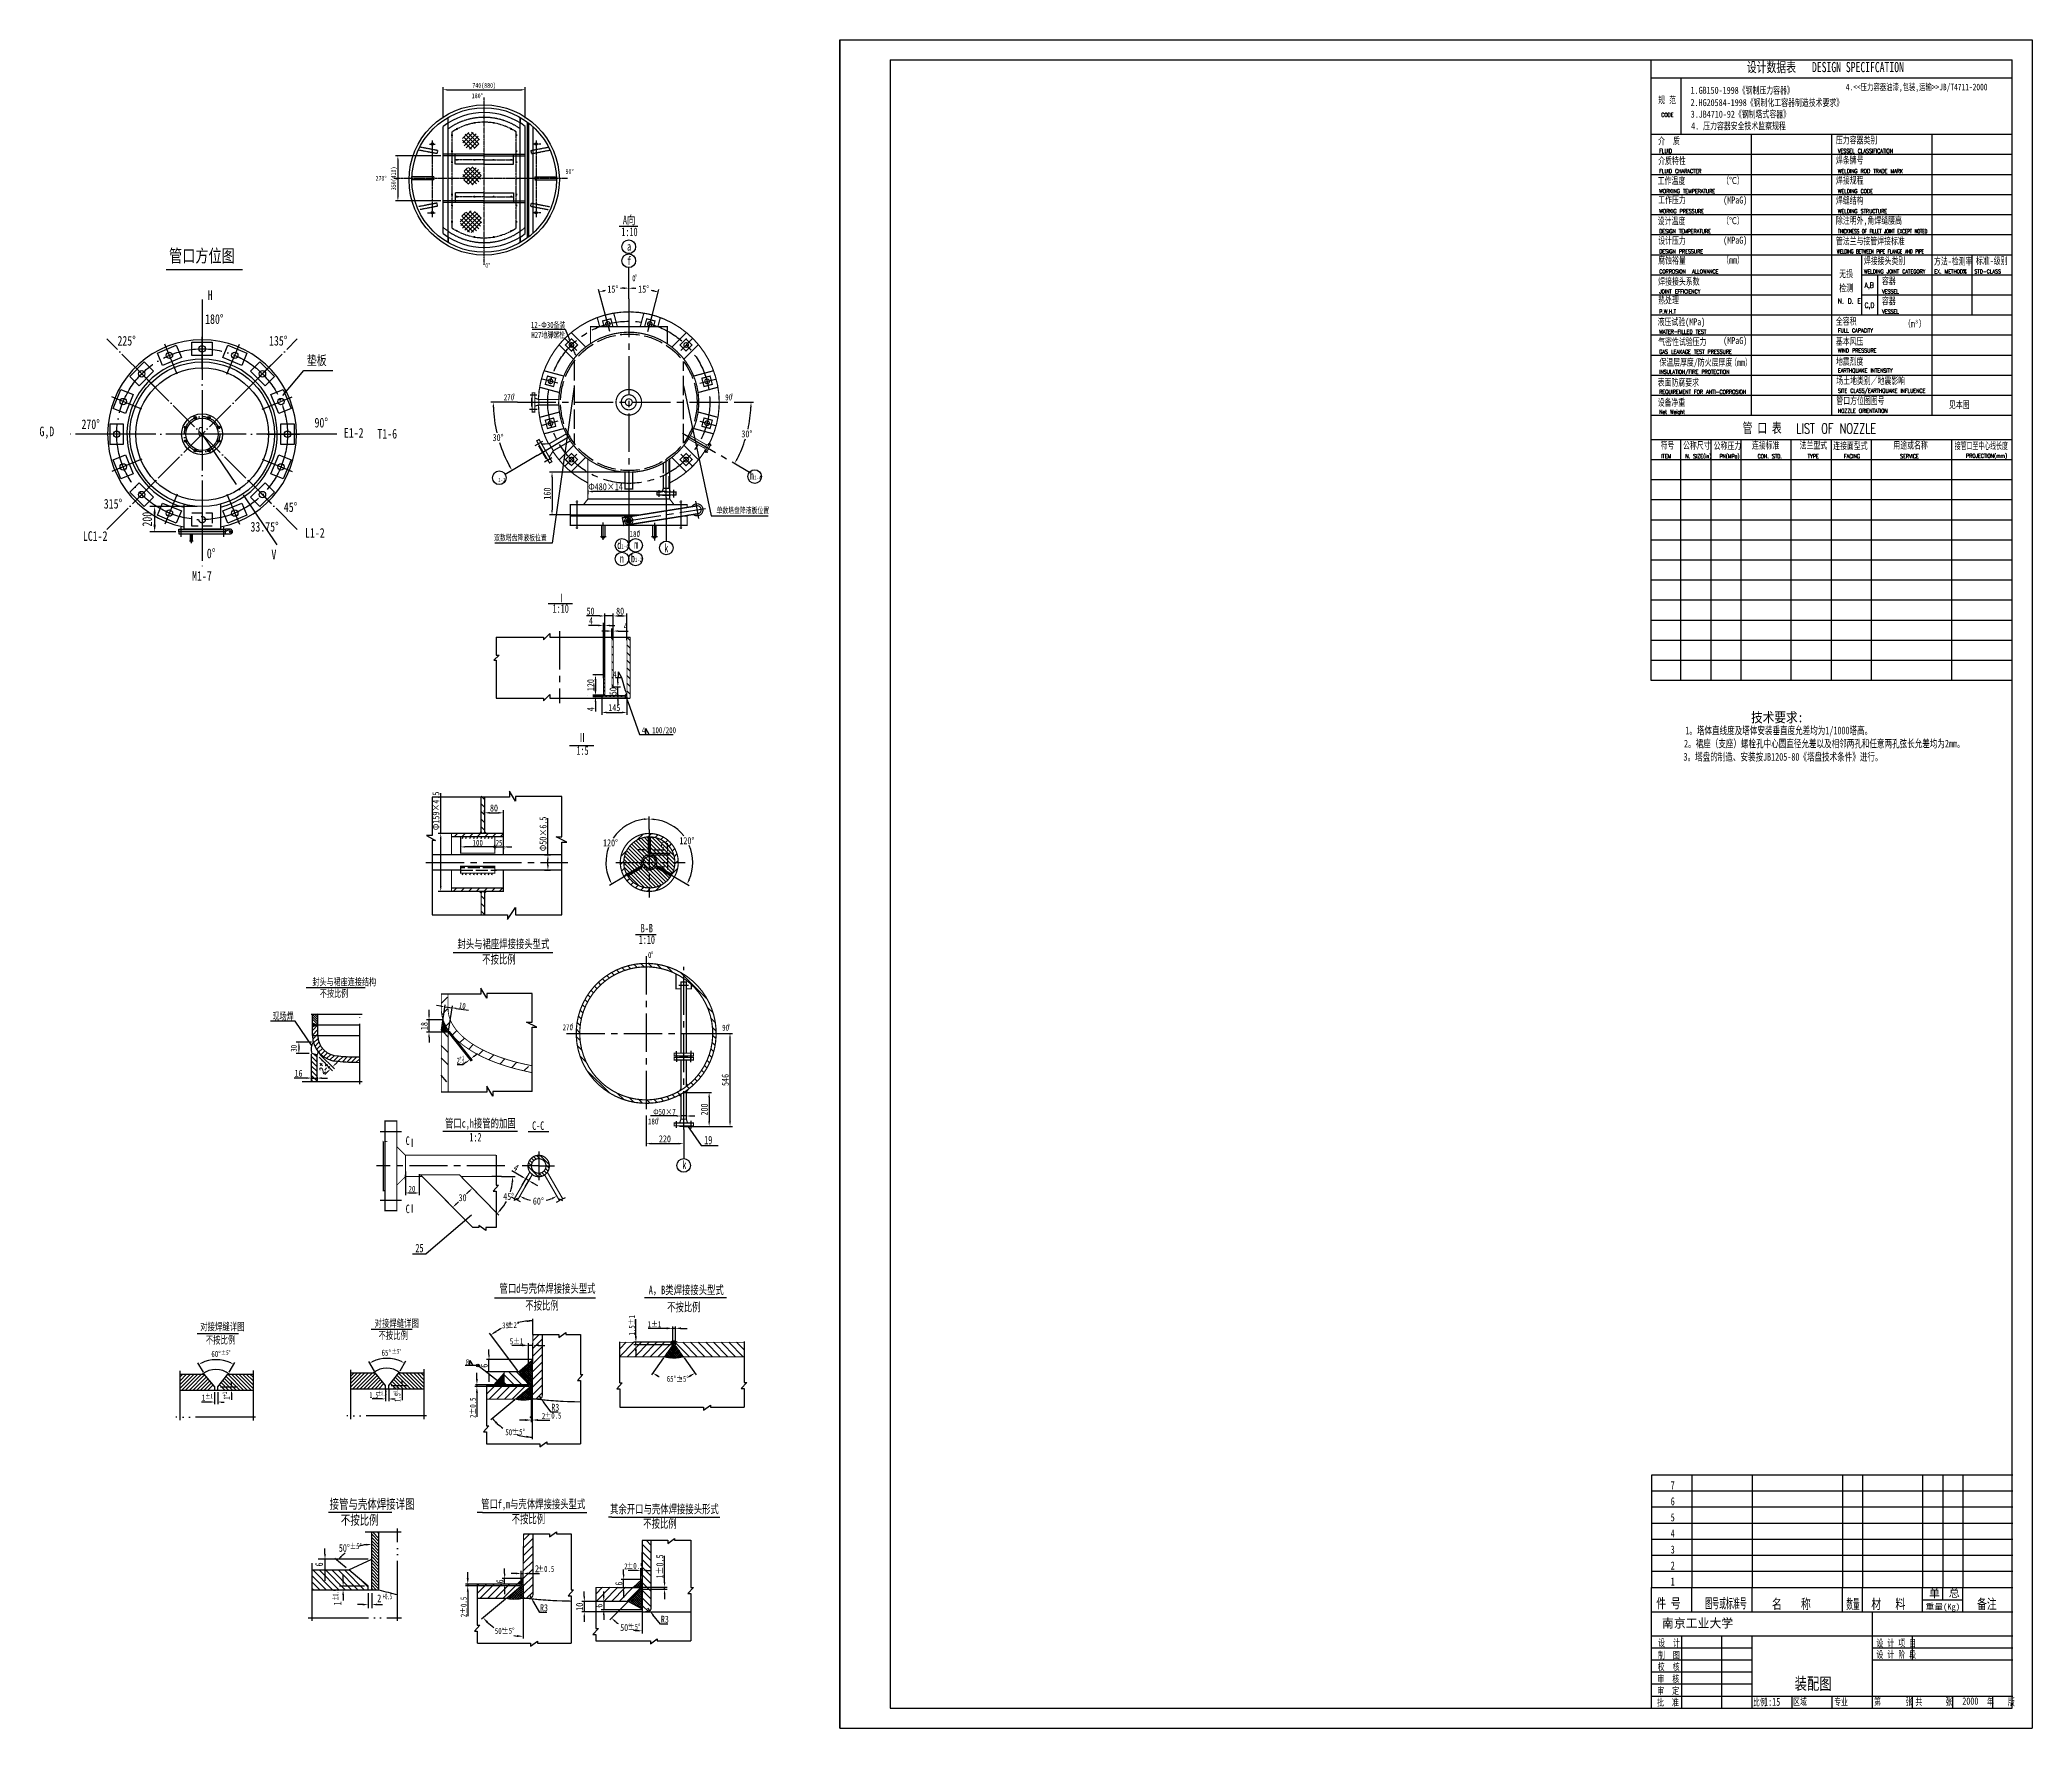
# Model space of a CAD drawing. Extents: x -399 to 594, y 0 to 841.
import ezdxf
from ezdxf.enums import TextEntityAlignment as Align

# ---------------------------------------------------------------- set-up
doc = ezdxf.new("R2010")
doc.units = 0
for name, pattern in [('ACAD_ISO02W100', [15, 12, -3]), ('CENTER2', [28.575, 19.05, -3.175, 3.175, -3.175]), ('DASHDOT-L', [90, 80, -5, 0, -5]), ('DASHDOT-M', [36, 30, -3, 0, -3]), ('DASHDOT-S', [14, 10, -2, 0, -2]), ('DIVIDE-M', [39, 30, -3, 0, -3, 0, -3]), ('HIDDEN-M', [7, 5, -2])]:
    doc.linetypes.add(name, pattern=pattern)
doc.layers.get('0').update_dxf_attribs({"linetype": 'CONTINUOUS'})
doc.layers.get('DEFPOINTS').update_dxf_attribs({"linetype": 'CONTINUOUS'})
for name, color, linetype in [('BODY', 7, 'CONTINUOUS'), ('CDR_DIM', 7, 'CONTINUOUS'), ('CDR_DWG1', 4, 'CONTINUOUS'), ('CDR_DWG3', 1, 'DASHDOT-M'), ('CDR_DWG5', 6, 'HIDDEN-M'), ('CDR_TEXT', 7, 'CONTINUOUS'), ('中心层', 1, 'CENTER2'), ('件号层', 2, 'CONTINUOUS'), ('剖面层', 4, 'CONTINUOUS'), ('实线层', 5, 'CONTINUOUS'), ('标注层', 3, 'CONTINUOUS'), ('粗实线', 4, 'CONTINUOUS'), ('细实线', 3, 'CONTINUOUS')]:
    doc.layers.add(name, color=color, linetype=linetype)
doc.styles.add('HZ', font='SIMFANG.TTF', dxfattribs={"width": 0.75, "height": 60})
doc.styles.add('HZJ', font='txt', dxfattribs={"bigfont": 'hzj'})
doc.styles.add('SBHZ', font='SIMFANG.TTF', dxfattribs={"width": 0.75})
doc.styles.get("Standard").update_dxf_attribs({"font": 'SIMFANG.TTF', "width": 0.7})
doc.styles.add('STT', font='txt.shx', dxfattribs={"width": 0.7})
doc.dimstyles.get("Standard").update_dxf_attribs({"dimscale": 0, "dimtxt": 3.5, "dimasz": 2.5, "dimexe": 1.25, "dimexo": 0, "dimtad": 1, "dimdec": 0, "dimzin": 1, "dimtxsty": 'STANDARD', "dimcen": 2.5, "dimazin": 3, "dimtp": 1, "dimtm": 2, "dimtfac": 1, "dimtdec": 0, "dimtmove": 0, "dimatfit": 3, "dimtolj": 1, "dimtzin": 9})
pattern_1 = [(45, (384, -3815), (-26.5165, 26.5165), []), (135, (384, -3815), (-26.5165, -26.5165), [])]

msp = doc.modelspace()

# ---------------------------------------------------------------- texts
at = {"color": 3, "style": 'SBHZ', "width": 0.68}
msp.add_text('4.<<压力容器油漆,包装,运输>>JB/T4711-2000', height=3.3333, dxfattribs=at).set_placement((501.17, 815.84))
at = {"style": 'SBHZ', "width": 0.85}
msp.add_text('技术要求:', height=5, dxfattribs=at).set_placement((453.97, 501.01))
at = {"color": 7, "linetype": 'CONTINUOUS', "style": 'HZ'}
for s, height, width, p in [('封头与裙座连接结构', 3.6, 0.7, (-262.76, 369.96)), ('不按比例', 3.6, 0.7, (-259.05, 364.18)), ('现场焊', 3.6, 0.7, (-282.62, 352.92)), ('对接焊缝详图', 3.75, 0.7, (-318.62, 198.14)), ('对接焊缝详图', 3.75, 0.7, (-231.76, 199.83)), ('不按比例', 3.75, 0.7, (-315.86, 191.5)), ('不按比例', 3.75, 0.7, (-229.84, 193.8)), ('65%%d', 3, 0.7, (-228.29, 185.53)), ('%%p5%%d', 2.25, 0.7, (-223.24, 186.62)), ('60%%d', 3, 0.7, (-313.08, 184.89)), ('%%p5%%d', 2.25, 0.7, (-308.34, 185.98)), ('1', 3, 0.7, (-317.84, 163.17)), ('%%p1', 2.25, 0.7, (-316.17, 164.26)), ('1.5', 3, 0.6, (-234.31, 164.42)), ('%%p0.5', 2.25, 0.5, (-230.28, 165.58)), ('接管与壳体焊接详图', 4.8, 0.7, (-254.21, 109.26)), ('不按比例', 4.8, 0.7, (-248.6, 101.3)), ('50%%D', 3.84, 0.7, (-249.6, 87.83)), ('%%P5%%D', 2.88, 0.7, (-244.22, 89.2)), ('2', 3.84, 0.7, (-230.47, 62.74)), ('+0.5', 2.88, 0.5, (-227.72, 64.22))]:
    msp.add_text(s, height=height, dxfattribs=dict(at, width=width)).set_placement(p)
at = {"color": 7, "linetype": 'CONTINUOUS'}
for s, height, rotation, style, width, p in [('30', 3, 90, 'HZ', 0.7, (-270.55, 336.92)), ('+1', 2.124, 47.08015, 'HZJ', 0.7, (-258.43, 329.23)), ('2', 3.22, 45, 'HZJ', 0.7, (-257.39, 325.7)), ('-2', 2.124, 54.12336, 'HZJ', 0.7, (-256.04, 326.95)), ('+0.5', 2.25, 90, 'HZ', 0.5, (-220.23, 166.13)), ('+1', 2.25, 90, 'HZ', 0.7, (-305.33, 165.06)), ('1', 3, 90, 'HZ', 0.7, (-303.98, 163.56)), ('1.5', 3, 90, 'HZ', 0.6, (-218.88, 162.47)), ('6', 3.84, 90, 'HZ', 0.7, (-257.5, 80.56)), ('%%p0.5', 2.88, 90, 'HZ', 0.5, (-249.78, 63.46)), ('1', 3.84, 90, 'HZ', 0.7, (-248.3, 61.16))]:
    msp.add_text(s, height=height, rotation=rotation, dxfattribs=dict(at, style=style, width=width)).set_placement(p)
at = {"color": 0, "width": 0.7}
for s, height, p in [('2', 2.98, (-190.94, 331.04)), ('+1', 2.125, (-189.55, 332.85)), ('-2', 2.125, (-189.55, 330.6))]:
    msp.add_text(s, height=height, dxfattribs=at).set_placement(p)
at = {"width": 0.7}
for s, height, p in [('C', 4.25, (-216.29, 290.53)), ('19', 4.25, (-67.58, 290.8)), ('C', 4.25, (-216.29, 256.55)), ('%%P2%%D', 2.975, (-165.98, 199.3)), ('8', 2.98, (-186.31, 180.86)), ('%%P5%%D', 2.975, (-163.15, 146.15)), ('%%P0.5', 2.975, (-147.17, 154.22)), ('%%P0.5', 2.975, (-150.73, 77.82)), ('%%P0.5', 2.975, (-106.31, 79.37)), ('%%P5%%D', 2.975, (-168.37, 47.06)), ('%%P5%%D', 2.975, (-105.65, 49.04))]:
    msp.add_text(s, height=height, dxfattribs=at).set_placement(p)
at = {"color": 7, "linetype": 'CONTINUOUS', "style": 'HZ'}
msp.add_text('南京工业大学', height=4.341, dxfattribs=at).set_placement((409.55, 50.1))
at = {"linetype": 'CONTINUOUS', "style": 'HZ', "width": 0.7}
for s, p in [('设  计', (407.69, 40.73)), ('设 计 项 目', (516.46, 40.61)), ('校  核', (407.46, 28.84)), ('制  图', (407.58, 34.61)), ('设 计 阶 段', (516.46, 34.95)), ('审  定', (407.24, 16.95)), ('审  核', (407.35, 22.83)), ('批  准', (407.12, 11.07)), ('比例', (454.92, 11.18)), ('区域', (474.88, 11.4)), ('专业', (495.35, 11.36)), ('第', (515.27, 11.52)), ('张', (530.97, 11.42)), ('共', (535.86, 11.32)), ('张', (550.81, 11.42)), ('年', (571.55, 11.52)), ('版', (581.91, 11.27))]:
    msp.add_text(s, height=3.5, dxfattribs=at).set_placement(p)
at = {"color": 0, "linetype": 'BYBLOCK', "insert": (-188.05, 359.88), "char_height": 2.975, "attachment_point": 5, "rotation": 351.73435}
msp.add_mtext('\\A1;10', dxfattribs=at)
at = {"color": 0, "linetype": 'BYBLOCK', "char_height": 2.975, "attachment_point": 5}
for s, insert in [('\\A1;Φ50×7', (-87.39, 306.95)), ('\\A1;20', (-213.13, 268.63)), ('\\A1;2', (-106.58, 80.6))]:
    msp.add_mtext(s, dxfattribs=dict(at, insert=insert))
at = {"color": 7, "linetype": 'BYBLOCK', "insert": (-103.55, 200.69), "char_height": 2.975, "attachment_point": 5, "rotation": 90}
msp.add_mtext('\\A1;1.5±1', dxfattribs=at)
at = {"layer": 'BODY', "insert": (-269.64, 326.2), "char_height": 3.5, "attachment_point": 5}
msp.add_mtext('\\A1;16', dxfattribs=at)
at = {"layer": 'CDR_DIM', "style": 'SBHZ', "width": 0.75}
msp.add_text('1', height=0.0133, dxfattribs=at).set_placement((461.09, 725.48))
at = {"layer": 'CDR_DIM', "attachment_point": 5, "style": 'HZ'}
for s, insert, char_height in [('管口方位图', (-317.78, 733.08), 6.4), ('H', (-313.7, 713.8), 4.8), ('180%%D', (-311.62, 701.88), 4.8), ('225%%D', (-355.3, 691.08), 4.8), ('135%%D', (-279.78, 691.08), 4.8), ('垫板', (-260.58, 681.08), 4.8), ('G,D', (-395.06, 645.32), 4.8), ('270%%D', (-373.22, 649.48), 4.8), ('C', (-318.66, 645.72), 4.8), ('90%%D', (-258.34, 650.28), 4.8), ('E1-2', (-242.18, 645.24), 4.8), ('T1-6', (-225.46, 644.76), 4.8), ('315%%D', (-362.1, 609.88), 4.8), ('45%%D', (-273.62, 608.2), 4.8), ('LC1-2', (-370.98, 593.8), 4.8), ('33.75%%D', (-286.57, 598.42), 4.8), ('L1-2', (-261.54, 595.4), 4.8), ('0%%D', (-313.22, 585.16), 4.8), ('V', (-281.94, 584.56), 4.8), ('M1-7', (-317.78, 573.96), 4.8)]:
    msp.add_mtext(s, dxfattribs=dict(at, insert=insert, char_height=char_height))
at = {"layer": 'CDR_DIM', "insert": (-345.06, 602.22), "char_height": 4.8, "attachment_point": 5, "rotation": 90, "style": 'HZ'}
msp.add_mtext('200', dxfattribs=at)
at = {"layer": 'CDR_TEXT', "style": 'HZ', "width": 0.7}
for s, height, p in [('7', 4, (414.94, 119)), ('6', 4, (414.94, 111)), ('5', 4, (414.94, 103)), ('4', 4, (414.94, 95)), ('3', 4, (414.94, 87)), ('2', 4, (414.94, 79)), ('1', 4, (414.94, 71)), ('1:15', 4, (464.47, 11.13)), ('2000', 3.667, (563.21, 11.67))]:
    msp.add_text(s, height=height, dxfattribs=at).set_placement(p, align=Align.CENTER)
at = {"layer": 'CDR_TEXT', "style": 'HZ', "width": 0.75}
msp.add_text('装配图', height=6, dxfattribs=at).set_placement((475.66, 19.2))
at = {"layer": '件号层', "width": 0.7}
msp.add_text('25', height=4.25, dxfattribs=at).set_placement((-211.45, 237.03))
at = {"layer": '剖面层', "width": 0.7}
for s, height, p in [('1:10', 4.25, (-108.83, 743.24)), ('A向', 4.25, (-108.06, 749.11)), ('a', 4.25, (-106, 736.01)), ('f', 4.25, (-105.97, 728.83)), ('h', 4.25, (-44.79, 621.87)), ('1-2', 2.125, (-170.22, 620.7)), ('1-4', 2.125, (-42.7, 621.83)), ('d', 4.25, (-110.89, 587.37)), ('1-4', 2.125, (-108.9, 587.59)), ('m', 4.25, (-102.44, 587.59)), ('k', 4.25, (-87.44, 585.72)), ('n', 4.25, (-109.62, 580.5)), ('b', 4.25, (-104.07, 580.72)), ('1-2', 2.125, (-102.07, 580.94)), ('1:10', 4.25, (-143.1, 555.6)), ('1:5', 4.25, (-131.23, 484.87)), ('Ⅱ', 4.25, (-130.39, 491.31)), ('B-B', 4.25, (-99.2, 396.37)), ('封头与裙座焊接接头型式', 4.25, (-190.49, 388.5)), ('1:10', 4.25, (-100.18, 390.69)), ('不按比例', 4.25, (-178.15, 380.82)), ('管口c,h接管的加固', 4.25, (-196.69, 299.17)), ('C-C', 4.25, (-153.28, 297.99)), ('1:2', 4.25, (-184.57, 292.26)), ('k', 4.25, (-78.45, 278.48)), ('管口d与壳体焊接接头型式', 4.25, (-169.55, 216.89)), ('A，B类焊接接头型式', 4.25, (-95.18, 216.17)), ('不按比例', 4.25, (-156.69, 208.45)), ('不按比例', 4.25, (-86.07, 207.6)), ('管口f,m与壳体焊接接头型式', 4.25, (-178.68, 109.5)), ('其余开口与壳体焊接接头形式', 4.25, (-114.45, 106.99)), ('不按比例', 4.25, (-163.47, 102.05)), ('不按比例', 4.25, (-97.95, 99.76))]:
    msp.add_text(s, height=height, dxfattribs=at).set_placement(p)
at = {"layer": '剖面层', "insert": (-140.86, 562.94), "char_height": 4.25, "attachment_point": 4}
msp.add_mtext('\\A1;Ⅰ', dxfattribs=at)
at = {"layer": '标注层', "width": 0.7}
for s, height, p in [('0', 2.98, (-103.46, 720.77)), ('O', 1.49, (-102.05, 722.73)), ('270', 2.975, (-167.4, 661.46)), ('O', 1.49, (-162.9, 663.42)), ('90', 2.975, (-57.1, 661.46)), ('O', 1.49, (-54.15, 663.42)), ('180', 2.975, (-104.69, 593.39)), ('O', 1.49, (-100.28, 595.35)), ('0', 2.98, (-95.54, 383.6)), ('O', 1.49, (-93.85, 385.55)), ('270', 2.975, (-138.07, 347.62)), ('O', 1.49, (-133.66, 349.58)), ('90', 2.975, (-58.61, 347.45)), ('O', 1.49, (-55.67, 349.4)), ('180', 2.975, (-95.54, 300.74)), ('O', 1.49, (-91.14, 302.69))]:
    msp.add_text(s, height=height, dxfattribs=at).set_placement(p)
at = {"layer": '标注层', "color": 3, "linetype": 'BYBLOCK', "attachment_point": 5}
for s, insert, char_height in [('\\A1;12-Ф30备装\\PM27地脚螺栓', (-145.32, 696.36), 2.975), ('\\A1;100', (-180.37, 440.99), 2.975), ('\\A1;25', (-169.74, 440.99), 2.975), ('35%%D', (-165.92, 200.6), 2.975), ('5%%P1', (-161.04, 192.71), 2.975), ('50%%D', (-164.31, 147.39), 2.975), ('2', (-147.61, 155.5), 2.98), ('50%%D', (-169.54, 48.38), 2.975)]:
    msp.add_mtext(s, dxfattribs=dict(at, insert=insert, char_height=char_height))
at = {"layer": '标注层', "char_height": 2.975}
for s, insert, attachment_point in [('\\A1;单数塔盘降液板位置', (-61.44, 606.44), 4), ('\\A1;双数塔盘降液板位置', (-146, 592.83), 6), ('\\A1;4  ', (-111.25, 524.98), 6), ('\\A1;4  100/200', (-98.62, 496.76), 4)]:
    msp.add_mtext(s, dxfattribs=dict(at, insert=insert, attachment_point=attachment_point))
at = {"layer": '标注层', "color": 7, "linetype": 'BYBLOCK', "char_height": 2.975, "attachment_point": 5}
for s, insert in [('1±1', (-92.38, 201.18)), ('65%%D±5°', (-80.7, 173.99))]:
    msp.add_mtext(s, dxfattribs=dict(at, insert=insert))
at = {"layer": '标注层', "color": 3, "linetype": 'BYBLOCK', "char_height": 2.975, "attachment_point": 5, "rotation": 90}
for insert in [(-182.81, 159.6), (-187.38, 60.37)]:
    msp.add_mtext('2±0.5', dxfattribs=dict(at, insert=insert))
at = {"layer": '细实线'}
for s, height, style, width, p in [('设计数据表  ', 5, 'HZ', 0.7, (451.86, 824.91)), ('  DESIGN SPECIFCATION', 5.0603, 'HZ', 0.7, (479.5, 824.91)), ('1.GB150-1998《钢制压力容器》', 3.5, 'HZ', 0.7, (423.82, 814.13)), ('规 范', 3.5, 'HZ', 0.7, (407.72, 809.32)), ('CODE', 2, 'STT', 0.707, (409.22, 802.63)), ('2.HG20584-1998《钢制化工容器制造技术要求》', 3.5, 'HZ', 0.7, (423.82, 808.01)), ('3.JB4710-92《钢制塔式容器》', 3.5, 'HZ', 0.7, (423.91, 802.23)), ('4. 压力容器安全技术监察规程', 3.5, 'HZ', 0.7, (424.11, 796.38)), ('介  质', 3.5, 'HZ', 0.7, (407.67, 788.92)), ('FLUID', 2, 'STT', 0.707, (408.22, 784.63)), ('压力容器类别', 3.5, 'HZ', 0.7, (496.24, 789.31)), ('VESSEL CLASSIFICATION', 2, 'STT', 0.707, (497.22, 784.63)), ('介质特性', 3.5, 'HZ', 0.7, (407.72, 779.02)), ('FLUID CHARACTER', 2, 'STT', 0.707, (408.22, 774.63)), ('焊条牌号', 3.5, 'HZ', 0.7, (496.24, 779.31)), ('WELDING ROD TRADE MARK', 2, 'STT', 0.707, (497.22, 774.63)), ('工作温度', 3.5, 'HZ', 0.7, (407.44, 769.05)), ('WORKING TEMPERATURE', 2, 'STT', 0.707, (408.22, 764.63)), ('（℃）', 3.5, 'HZ', 0.7, (439.53, 769.18)), ('焊接规程', 3.5, 'HZ', 0.7, (496.24, 769.32)), ('WELDING CODE', 2, 'STT', 0.707, (497.22, 764.63)), ('工作压力', 3.5, 'HZ', 0.7, (407.72, 759.54)), ('WORKIG PRESSURE', 2, 'STT', 0.707, (408.22, 754.63)), ('(MPaG)', 3.5, 'HZ', 0.7, (440.09, 759.47)), ('焊缝结构', 3.5, 'HZ', 0.7, (496.24, 759.32)), ('WELDING STRUCTURE', 2, 'STT', 0.707, (497.22, 754.63)), ('设计温度', 3.5, 'HZ', 0.7, (407.44, 749.03)), ('DESIGN TEMPERATURE', 2, 'STT', 0.707, (408.22, 744.63)), ('（℃）', 3.5, 'HZ', 0.7, (439.53, 749.18)), ('除注明外,角焊缝腰高', 3.5, 'HZ', 0.7, (496.24, 749.32)), ('THICKNESS OF FILLET JOINT EXCEPT NOTED', 2, 'STT', 0.6, (497.22, 744.63)), ('设计压力', 3.5, 'HZ', 0.7, (407.72, 739.31)), ('DESIGN PRESSURE', 2, 'STT', 0.707, (408.22, 734.63)), ('(MPaG)', 3.5, 'HZ', 0.7, (440.09, 739.47)), ('管法兰与接管焊接标准', 3.5, 'HZ', 0.7, (496.24, 739.09)), ('WELDING BETWEEN PIPE FLANGE AND PIPE', 2, 'STT', 0.6, (496.7, 734.63)), ('腐蚀裕量', 3.5, 'HZ', 0.7, (407.72, 729.38)), ('CORROSION  ALLOWANCE', 2, 'STT', 0.707, (408.22, 724.63)), ('（mm）', 3.5, 'HZ', 0.7, (439.52, 729.59)), ('无损', 3.5, 'HZ', 0.7, (497.89, 722.72)), ('焊接接头类别', 3.5, 'HZ', 0.7, (510.18, 729.22)), ('WELDING JOINT CATEGORY', 2, 'STT', 0.707, (510.22, 724.63)), ('方法-检测率', 3.5, 'HZ', 0.7, (545.1, 728.97)), ('EX. METHOD%', 2, 'STT', 0.707, (545.23, 724.63)), ('STD-CLASS', 2, 'STT', 0.707, (565.23, 724.63)), ('标准-级别', 3.5, 'HZ', 0.7, (566.01, 729.22)), ('焊接接头系数', 3.5, 'HZ', 0.7, (407.72, 718.93)), ('JOINT EFFICIENCY', 2, 'STT', 0.707, (408.22, 714.63)), ('检测', 3.5, 'HZ', 0.7, (497.89, 715.64)), ('A,B', 2.5, 'STT', 0.707, (510.55, 717.55)), ('VESSEL', 2, 'STT', 0.707, (519.22, 714.63)), ('容器', 3.5, 'HZ', 0.7, (519.18, 719.22)), ('热处理', 3.5, 'HZ', 0.7, (407.72, 709.61)), ('P.W.H.T', 2, 'STT', 0.707, (408.22, 704.63)), ('N. D. E', 2.5, 'STT', 0.707, (497.22, 709.63)), ('C,D', 2.5, 'STT', 0.707, (510.55, 707.55)), ('VESSEL', 2, 'STT', 0.707, (519.22, 704.63)), ('容器', 3.5, 'HZ', 0.7, (519.18, 709.22)), ('液压试验(MPa)', 3.5, 'HZ', 0.7, (407.44, 698.8)), ('WATER-FILLED TEST ', 2, 'STT', 0.707, (408.22, 694.63)), ('全容积', 3.5, 'HZ', 0.7, (496.24, 699.09)), ('FULL CAPACITY', 2, 'STT', 0.707, (497.22, 695.23)), ('（m ）', 3.5, 'HZ', 0.7, (530.1, 697.84)), ('气密性试验压力', 3.5, 'HZ', 0.7, (407.72, 688.89)), ('GAS LEAKAGE TEST PRESSURE', 2, 'STT', 0.707, (408.22, 684.63)), ('(MPaG)', 3.5, 'HZ', 0.7, (440.09, 689.47)), ('基本风压', 3.5, 'HZ', 0.7, (496.24, 689.09)), ('WIND PRESSURE', 2, 'STT', 0.707, (497.22, 685.23)), ('保温层厚度/防火层厚度', 3.5, 'HZ', 0.7, (408.3, 678.66)), ('INSULATION/FIRE PROTECTION', 2, 'STT', 0.707, (408.22, 674.63)), ('（mm）', 3.5, 'HZ', 0.7, (443.52, 678.59)), ('地震烈度', 3.5, 'HZ', 0.7, (496.24, 679.09)), ('EARTHQUAKE INTENSITY', 2, 'STT', 0.707, (497.22, 675.23)), ('表面防腐要求', 3.5, 'HZ', 0.7, (407.44, 668.64)), ('REQUIREMENT FOR ANTI-CORROSION', 2, 'STT', 0.707, (408.22, 664.63)), ('场土地类别／地震影响', 3.5, 'HZ', 0.7, (496.44, 669.51)), ('SITE CLASS/EARTHQUAKE INFLUENCE', 2, 'STT', 0.707, (497.22, 665.23)), ('设备净重', 3.5, 'HZ', 0.7, (407.44, 658.64)), ('Net Weight', 2, 'STT', 0.707, (408.22, 654.63)), ('管口方位图图号', 3.5, 'HZ', 0.7, (496.44, 659.51)), ('NOZZLE ORIENTATION', 2, 'STT', 0.707, (497.22, 655.23)), ('见本图', 3.5, 'HZ', 0.7, (552.53, 657.51)), ('管 口 表', 5, 'HZ', 0.7, (449.78, 645.18)), ('LIST OF NOZZLE ', 5, 'STT', 0.707, (476.5, 644.91)), ('符号', 3.5, 'HZ', 0.7, (408.93, 637.32)), ('公称尺寸', 3.5, 'HZ', 0.7, (420.08, 637.24)), ('公称压力', 3.5, 'HZ', 0.7, (435.31, 637.01)), ('连接标准', 3.5, 'HZ', 0.7, (454.38, 637.32)), ('法兰型式', 3.5, 'HZ', 0.7, (478.16, 637.32)), ('连接面型式', 3.5, 'HZ', 0.7, (494.88, 637.09)), ('用途或名称', 3.5, 'HZ', 0.7, (524.87, 637.32)), ('接管口至中心线长度', 3.5, 'HZ', 0.6, (555.44, 637.07)), ('ITEM', 2, 'STT', 0.707, (409.22, 632.63)), ('N. SIZE(in)', 2, 'STT', 0.707, (421.22, 632.57)), ('PN(MPa)', 2, 'STT', 0.707, (438.23, 632.57)), ('CON. STD.', 2, 'STT', 0.707, (457.22, 632.57)), ('TYPE', 2, 'STT', 0.707, (482.22, 632.57)), ('FACING', 2, 'STT', 0.707, (500.22, 632.57)), ('SERVICE', 2, 'STT', 0.707, (528.23, 632.57)), ('PROJECTION(mm)', 2, 'STT', 0.707, (561.07, 632.81)), ('1。塔体直线度及塔体安装垂直度允差均为1/1000塔高。', 3.84, 'HZ', 0.7, (421.21, 495.06)), ('3。塔盘的制造、安装按JB1205-80《塔盘技术条件》进行。', 3.84, 'HZ', 0.7, (420.31, 481.92)), ('2。裙座（支座）螺栓孔中心圆直径允差以及相邻两孔和任意两孔弦长允差均为2mm。', 3.84, 'HZ', 0.7, (420.58, 488.52))]:
    msp.add_text(s, height=height, dxfattribs=dict(at, style=style, width=width)).set_placement(p)
at = {"layer": '细实线', "style": 'HZ'}
msp.add_text('3', height=1.81, dxfattribs=at).set_placement((535.72, 699.78))

# ---------------------------------------------------------------- blocks, each defined once
blk = doc.blocks.new('*D0')
at = {"layer": 'DEFPOINTS', "color": 0}
for p in [(-160.59, 660.45), (-50.21, 660.45), (-171.57, 648.65), (-132.33, 644.93), (-150.74, 633.99)]:
    blk.add_point(p, dxfattribs=at)
at = {"layer": '标注层', "color": 0}
for p, q in [((-160.59, 660.45), (-173.88, 660.45)), ((-150.74, 633.99), (-164.38, 625.89))]:
    blk.add_line(p, q, dxfattribs=at)
for start, end in [(182.15639, 193.24356), (197.49337, 208.55888)]:
    blk.add_arc((-106.2, 660.45), 66.43, start, end, dxfattribs=at)
for points in [[(-173, 657.95), (-172.16, 657.96), (-172.63, 660.45)], [(-164.18, 628.9), (-164.91, 628.49), (-163.31, 626.52)]]:
    blk.add_solid(points, dxfattribs=at)
at = {"layer": '标注层', "color": 0, "insert": (-170.25, 642.86), "char_height": 3.5, "attachment_point": 5}
blk.add_mtext('\\A1;30%%D', dxfattribs=at)
blk = doc.blocks.new('*D1')
at = {"layer": 'DEFPOINTS', "color": 0}
for p in [(-95.26, 716.43), (-105.13, 711.94), (-95.67, 695.77), (-93.56, 703.66), (-105.13, 596.98)]:
    blk.add_point(p, dxfattribs=at)
at = {"layer": '标注层', "color": 0}
for p, q in [((-105.13, 711.94), (-105.13, 718.54)), ((-93.56, 703.66), (-90.1, 716.56))]:
    blk.add_line(p, q, dxfattribs=at)
for start, end in [(86.39313, 87.47963), (77.52037, 78.57165)]:
    blk.add_arc((-105.13, 660.45), 56.84, start, end, dxfattribs=at)
for points in [[(-102.64, 716.82), (-102.63, 717.65), (-105.13, 717.29)], [(-92.75, 716.35), (-92.95, 715.54), (-90.42, 715.35)]]:
    blk.add_solid(points, dxfattribs=at)
at = {"layer": '标注层', "color": 0, "insert": (-97.72, 716.8), "char_height": 3.5, "attachment_point": 5}
blk.add_mtext('\\A1;15°', dxfattribs=at)
blk = doc.blocks.new('*D2')
at = {"layer": 'DEFPOINTS', "color": 0}
for p in [(-110.09, 717.13), (-105.13, 711.94), (-116.71, 703.66), (-114.6, 695.77), (-105.13, 596.98)]:
    blk.add_point(p, dxfattribs=at)
at = {"layer": '标注层', "color": 0}
for p, q in [((-116.71, 703.66), (-120.18, 716.61)), ((-105.13, 711.94), (-105.13, 718.59))]:
    blk.add_line(p, q, dxfattribs=at)
for start, end in [(101.94348, 102.48196), (92.51804, 94.11966)]:
    blk.add_arc((-105.13, 660.45), 56.89, start, end, dxfattribs=at)
for points in [[(-117.33, 715.59), (-117.53, 716.4), (-119.86, 715.41)], [(-107.64, 717.71), (-107.62, 716.87), (-105.13, 717.34)]]:
    blk.add_solid(points, dxfattribs=at)
at = {"layer": '标注层', "color": 0, "insert": (-113.06, 716.79), "char_height": 3.5, "attachment_point": 5}
blk.add_mtext('\\A1;15°', dxfattribs=at)
blk = doc.blocks.new('*D3')
at = {"layer": 'DEFPOINTS', "color": 0}
for p in [(-96.46, 303.72), (-77.79, 298.18), (-77.79, 291.17)]:
    blk.add_point(p, dxfattribs=at)
at = {"layer": '标注层', "color": 0}
for p, q in [((-96.46, 303.72), (-96.46, 289.92)), ((-77.79, 298.18), (-77.79, 289.92)), ((-93.96, 291.17), (-80.29, 291.17))]:
    blk.add_line(p, q, dxfattribs=at)
for points in [[(-93.96, 291.59), (-93.96, 290.76), (-96.46, 291.17)], [(-80.29, 291.59), (-80.29, 290.76), (-77.79, 291.17)]]:
    blk.add_solid(points, dxfattribs=at)
at = {"layer": '标注层', "color": 0, "insert": (-87.12, 293.55), "char_height": 3.5, "attachment_point": 5}
blk.add_mtext('\\A1;220', dxfattribs=at)
blk = doc.blocks.new('*D4')
at = {"layer": 'DEFPOINTS', "color": 0}
for p in [(-65.33, 346.1), (-54.7, 346.1), (-77.79, 299.7)]:
    blk.add_point(p, dxfattribs=at)
at = {"layer": '标注层', "color": 0}
for p, q in [((-65.33, 346.1), (-53.45, 346.1)), ((-54.7, 302.2), (-54.7, 343.6)), ((-77.79, 299.7), (-53.45, 299.7))]:
    blk.add_line(p, q, dxfattribs=at)
for points in [[(-55.12, 343.6), (-54.28, 343.6), (-54.7, 346.1)], [(-55.12, 302.2), (-54.28, 302.2), (-54.7, 299.7)]]:
    blk.add_solid(points, dxfattribs=at)
at = {"layer": '标注层', "color": 0, "insert": (-57.08, 322.9), "char_height": 3.5, "attachment_point": 5, "rotation": 90}
blk.add_mtext('\\A1;546', dxfattribs=at)
blk = doc.blocks.new('*D5')
at = {"layer": 'DEFPOINTS', "color": 0}
for p in [(-176.97, 454.9), (-167.62, 455.96), (-167.62, 445.7)]:
    blk.add_point(p, dxfattribs=at)
at = {"layer": '标注层', "color": 0}
for p, q in [((-176.97, 454.9), (-176.97, 457.21)), ((-167.62, 445.7), (-167.62, 457.21)), ((-174.47, 455.96), (-170.12, 455.96))]:
    blk.add_line(p, q, dxfattribs=at)
for points in [[(-174.47, 456.38), (-174.47, 455.55), (-176.97, 455.96)], [(-170.12, 456.38), (-170.12, 455.55), (-167.62, 455.96)]]:
    blk.add_solid(points, dxfattribs=at)
at = {"layer": '标注层', "color": 0, "insert": (-172.29, 458.34), "char_height": 3.5, "attachment_point": 5}
blk.add_mtext('\\A1;80', dxfattribs=at)
blk = doc.blocks.new('*D6')
at = {"layer": 'DEFPOINTS', "color": 0}
for p in [(-95.44, 439.01), (-94.42, 438.8), (-94.42, 437.5)]:
    blk.add_point(p, dxfattribs=at)
at = {"layer": '标注层', "color": 0}
for p, q in [((-97.94, 437.5), (-100.44, 437.5)), ((-95.44, 439.01), (-95.44, 436.25)), ((-95.44, 437.5), (-94.42, 437.5)), ((-94.42, 438.8), (-94.42, 436.25)), ((-91.92, 437.5), (-87.08, 437.5))]:
    blk.add_line(p, q, dxfattribs=at)
for points in [[(-97.94, 437.91), (-97.94, 437.08), (-95.44, 437.5)], [(-91.92, 437.91), (-91.92, 437.08), (-94.42, 437.5)]]:
    blk.add_solid(points, dxfattribs=at)
at = {"layer": '标注层', "color": 0, "insert": (-88.25, 439.87), "char_height": 3.5, "attachment_point": 5}
blk.add_mtext('\\A1;6', dxfattribs=at)
blk = doc.blocks.new('*D7')
at = {"layer": 'DEFPOINTS', "color": 0}
for p in [(-94.93, 435.88), (-94.93, 435.08), (-85.83, 435.08)]:
    blk.add_point(p, dxfattribs=at)
at = {"layer": '标注层', "color": 0}
for p, q in [((-85.83, 438.38), (-85.83, 440.88)), ((-94.93, 435.88), (-84.58, 435.88)), ((-94.93, 435.08), (-84.58, 435.08)), ((-85.83, 435.88), (-85.83, 435.08)), ((-85.83, 432.58), (-85.83, 427.69))]:
    blk.add_line(p, q, dxfattribs=at)
for points in [[(-86.25, 438.38), (-85.41, 438.38), (-85.83, 435.88)], [(-86.25, 432.58), (-85.41, 432.58), (-85.83, 435.08)]]:
    blk.add_solid(points, dxfattribs=at)
at = {"layer": '标注层', "color": 0, "insert": (-88.2, 428.89), "char_height": 3.5, "attachment_point": 5, "rotation": 90}
blk.add_mtext('\\A1;4', dxfattribs=at)
blk = doc.blocks.new('*D8')
at = {"layer": 'DEFPOINTS', "color": 0}
for p in [(-94.93, 447.64), (-91.64, 429.31), (-73.61, 435.01), (-82.97, 424.34), (-94.93, 413.8)]:
    blk.add_point(p, dxfattribs=at)
at = {"layer": '标注层', "color": 0}
for p, q in [((-94.93, 447.64), (-94.93, 454.1)), ((-82.97, 424.34), (-75.04, 419.81))]:
    blk.add_line(p, q, dxfattribs=at)
for start, end in [(37.69614, 83.38446), (336.8598, 23.09246)]:
    blk.add_arc((-94.93, 431.19), 21.66, start, end, dxfattribs=at)
for points in [[(-92.46, 452.29), (-92.41, 453.12), (-94.93, 452.85)], [(-74.64, 422.49), (-75.39, 422.86), (-76.13, 420.43)]]:
    blk.add_solid(points, dxfattribs=at)
at = {"layer": '标注层', "color": 0, "insert": (-76.2, 442.06), "char_height": 3.5, "attachment_point": 5}
blk.add_mtext('\\A1;120°', dxfattribs=at)
blk = doc.blocks.new('*D9')
at = {"layer": 'DEFPOINTS', "color": 0}
for p in [(-108.83, 447.84), (-94.93, 447.64), (-98.27, 429.38), (-106.9, 424.34), (-94.93, 413.8)]:
    blk.add_point(p, dxfattribs=at)
at = {"layer": '标注层', "color": 0}
for p, q in [((-94.93, 447.64), (-94.93, 454.16)), ((-106.9, 424.34), (-114.66, 419.82))]:
    blk.add_line(p, q, dxfattribs=at)
for start, end in [(96.6395, 146.07388), (160.24052, 203.60476)]:
    blk.add_arc((-94.93, 431.32), 21.59, start, end, dxfattribs=at)
for points in [[(-97.45, 453.18), (-97.41, 452.35), (-94.93, 452.91)], [(-114.34, 422.87), (-115.09, 422.49), (-113.58, 420.45)]]:
    blk.add_solid(points, dxfattribs=at)
at = {"layer": '标注层', "color": 0, "insert": (-114.23, 441), "char_height": 3.5, "attachment_point": 5}
blk.add_mtext('\\A1;120°', dxfattribs=at)
blk = doc.blocks.new('*D10')
at = {"layer": 'DEFPOINTS', "color": 0}
for p in [(-112.86, 554.03), (-112.86, 542.04), (-106.06, 541.92)]:
    blk.add_point(p, dxfattribs=at)
at = {"layer": '标注层', "color": 0}
for p, q in [((-112.86, 542.04), (-112.86, 555.28)), ((-108.56, 554.03), (-110.36, 554.03)), ((-106.06, 541.92), (-106.06, 555.28))]:
    blk.add_line(p, q, dxfattribs=at)
for points in [[(-110.36, 554.45), (-110.36, 553.61), (-112.86, 554.03)], [(-108.56, 554.45), (-108.56, 553.61), (-106.06, 554.03)]]:
    blk.add_solid(points, dxfattribs=at)
at = {"layer": '标注层', "color": 0, "insert": (-109.46, 556.41), "char_height": 3.5, "attachment_point": 5}
blk.add_mtext('\\A1;80', dxfattribs=at)
blk = doc.blocks.new('*D11')
at = {"layer": 'DEFPOINTS', "color": 0}
for p in [(-117.11, 554.03), (-112.86, 542.04), (-117.11, 523.39)]:
    blk.add_point(p, dxfattribs=at)
at = {"layer": '标注层', "color": 0}
for p, q in [((-119.61, 554.03), (-126.25, 554.03)), ((-117.11, 523.39), (-117.11, 555.28)), ((-112.86, 554.03), (-117.11, 554.03)), ((-112.86, 542.04), (-112.86, 555.28)), ((-110.36, 554.03), (-107.86, 554.03))]:
    blk.add_line(p, q, dxfattribs=at)
for points in [[(-119.61, 554.45), (-119.61, 553.61), (-117.11, 554.03)], [(-110.36, 554.45), (-110.36, 553.61), (-112.86, 554.03)]]:
    blk.add_solid(points, dxfattribs=at)
at = {"layer": '标注层', "color": 0, "insert": (-124.18, 556.41), "char_height": 3.5, "attachment_point": 5}
blk.add_mtext('\\A1;50', dxfattribs=at)
blk = doc.blocks.new('*D12')
at = {"layer": 'DEFPOINTS', "color": 0}
for p in [(-117.75, 549.27), (-117.75, 523.08), (-117.11, 523.39)]:
    blk.add_point(p, dxfattribs=at)
at = {"layer": '标注层', "color": 0}
for p, q in [((-120.25, 549.27), (-125.14, 549.27)), ((-117.75, 523.08), (-117.75, 550.52)), ((-117.11, 549.27), (-117.75, 549.27)), ((-117.11, 523.39), (-117.11, 550.52)), ((-114.61, 549.27), (-112.11, 549.27))]:
    blk.add_line(p, q, dxfattribs=at)
for points in [[(-120.25, 549.69), (-120.25, 548.86), (-117.75, 549.27)], [(-114.61, 549.69), (-114.61, 548.86), (-117.11, 549.27)]]:
    blk.add_solid(points, dxfattribs=at)
at = {"layer": '标注层', "color": 0, "insert": (-123.94, 551.65), "char_height": 3.5, "attachment_point": 5}
blk.add_mtext('\\A1;4', dxfattribs=at)
blk = doc.blocks.new('*D13')
at = {"layer": 'DEFPOINTS', "color": 0}
for p in [(-113.5, 518.67), (-110.58, 518.67), (-110.02, 514.42)]:
    blk.add_point(p, dxfattribs=at)
at = {"layer": '标注层', "color": 0}
for p, q in [((-113.5, 518.67), (-109.33, 518.67)), ((-110.58, 521.17), (-110.58, 523.67)), ((-110.58, 514.42), (-110.58, 518.67)), ((-110.02, 514.42), (-111.83, 514.42)), ((-110.58, 511.92), (-110.58, 509.42))]:
    blk.add_line(p, q, dxfattribs=at)
for points in [[(-111, 521.17), (-110.16, 521.17), (-110.58, 518.67)], [(-111, 511.92), (-110.16, 511.92), (-110.58, 514.42)]]:
    blk.add_solid(points, dxfattribs=at)
at = {"layer": '标注层', "color": 0, "insert": (-112.95, 516.54), "char_height": 3.5, "attachment_point": 5, "rotation": 90}
blk.add_mtext('\\A1;50', dxfattribs=at)
blk = doc.blocks.new('*D14')
at = {"layer": 'DEFPOINTS', "color": 0}
for p in [(-174.78, 183.6), (-152.89, 183.6), (-159.96, 177.51)]:
    blk.add_point(p, dxfattribs=at)
at = {"layer": '标注层', "color": 0}
for p, q in [((-174.78, 186.1), (-174.78, 188.6)), ((-152.89, 183.6), (-176.03, 183.6)), ((-174.78, 177.51), (-174.78, 183.6)), ((-159.96, 177.51), (-176.03, 177.51)), ((-174.78, 175.01), (-174.78, 172.51))]:
    blk.add_line(p, q, dxfattribs=at)
for points in [[(-175.2, 186.1), (-174.36, 186.1), (-174.78, 183.6)], [(-175.2, 175.01), (-174.36, 175.01), (-174.78, 177.51)]]:
    blk.add_solid(points, dxfattribs=at)
at = {"layer": '标注层', "color": 0, "insert": (-177.15, 180.55), "char_height": 3.5, "attachment_point": 5, "rotation": 90}
blk.add_mtext('\\A1;6', dxfattribs=at)
blk = doc.blocks.new('*D15')
at = {"layer": 'DEFPOINTS', "color": 0}
for p in [(-98.39, 93.56), (-105.39, 63.08), (-99.13, 69.26), (-109.25, 51.37), (-98.39, 58.94)]:
    blk.add_point(p, dxfattribs=at)
at = {"layer": '标注层', "color": 0}
for p, q in [((-105.39, 63.08), (-114.62, 53.96)), ((-98.39, 58.94), (-98.39, 47.18))]:
    blk.add_line(p, q, dxfattribs=at)
for start, end in [(231.28565, 235.92572), (257.82031, 263.34953)]:
    blk.add_arc((-98.39, 69.98), 21.55, start, end, dxfattribs=at)
for points in [[(-112.15, 52.86), (-111.59, 53.48), (-113.73, 54.84)], [(-100.86, 48.99), (-100.91, 48.16), (-98.39, 48.43)]]:
    blk.add_solid(points, dxfattribs=at)
at = {"layer": '标注层', "color": 0, "insert": (-106.7, 50.1), "char_height": 3.5, "attachment_point": 5}
blk.add_mtext('\\A1;50%%D', dxfattribs=at)
blk = doc.blocks.new('*D16')
at = {"layer": 'DEFPOINTS', "color": 0}
for p in [(-106.88, 63.09), (-117.6, 58.94), (-98.39, 58.94)]:
    blk.add_point(p, dxfattribs=at)
at = {"layer": '标注层', "color": 0}
for p, q in [((-117.6, 65.59), (-117.6, 68.09)), ((-117.6, 63.09), (-117.6, 58.94)), ((-98.39, 58.94), (-118.85, 58.94)), ((-117.6, 56.44), (-117.6, 53.94))]:
    blk.add_line(p, q, dxfattribs=at)
for points in [[(-118.02, 65.59), (-117.19, 65.59), (-117.6, 63.09)], [(-118.02, 56.44), (-117.19, 56.44), (-117.6, 58.94)]]:
    blk.add_solid(points, dxfattribs=at)
at = {"layer": '标注层', "color": 0, "insert": (-119.98, 61.01), "char_height": 3.5, "attachment_point": 5, "rotation": 90}
blk.add_mtext('\\A1;6', dxfattribs=at)
blk = doc.blocks.new('*D17')
at = {"layer": 'DEFPOINTS', "color": 0}
for p in [(-107.7, 74.04), (-103.05, 69.98), (-98.51, 74.04)]:
    blk.add_point(p, dxfattribs=at)
at = {"layer": '标注层', "color": 0}
for p, q in [((-98.51, 74.04), (-108.95, 74.04)), ((-107.7, 76.54), (-107.7, 79.04)), ((-107.7, 69.98), (-107.7, 74.04)), ((-107.7, 67.48), (-107.7, 64.98))]:
    blk.add_line(p, q, dxfattribs=at)
for points in [[(-108.12, 76.54), (-107.28, 76.54), (-107.7, 74.04)], [(-108.12, 67.48), (-107.28, 67.48), (-107.7, 69.98)]]:
    blk.add_solid(points, dxfattribs=at)
at = {"layer": '标注层', "color": 0, "insert": (-110.07, 72.01), "char_height": 3.5, "attachment_point": 5, "rotation": 90}
blk.add_mtext('\\A1;6', dxfattribs=at)
blk = doc.blocks.new('*D18')
at = {"layer": 'DEFPOINTS', "color": 0}
for p in [(-99.26, 70.15), (-99.13, 69.26), (-87.3, 69.26)]:
    blk.add_point(p, dxfattribs=at)
at = {"layer": '标注层', "color": 0}
for p, q in [((-87.3, 72.65), (-87.3, 85.9)), ((-99.26, 70.15), (-86.05, 70.15)), ((-87.3, 69.26), (-87.3, 70.15)), ((-99.13, 69.26), (-86.05, 69.26)), ((-87.3, 66.76), (-87.3, 64.26))]:
    blk.add_line(p, q, dxfattribs=at)
for points in [[(-87.72, 72.65), (-86.89, 72.65), (-87.3, 70.15)], [(-87.72, 66.76), (-86.89, 66.76), (-87.3, 69.26)]]:
    blk.add_solid(points, dxfattribs=at)
at = {"layer": '标注层', "color": 0, "insert": (-89.68, 80.52), "char_height": 3.5, "attachment_point": 5, "rotation": 90}
blk.add_mtext('\\A1;1%%P0.5', dxfattribs=at)
blk = doc.blocks.new('*D19')
at = {"layer": 'DEFPOINTS', "color": 0}
for p in [(-166.97, 74.48), (-162.62, 71.74), (-157.83, 74.48)]:
    blk.add_point(p, dxfattribs=at)
at = {"layer": '标注层', "color": 0}
for p, q in [((-166.97, 76.98), (-166.97, 79.48)), ((-157.83, 74.48), (-168.22, 74.48)), ((-162.62, 71.74), (-168.22, 71.74)), ((-166.97, 71.74), (-166.97, 74.48)), ((-166.97, 69.24), (-166.97, 66.74))]:
    blk.add_line(p, q, dxfattribs=at)
for points in [[(-167.39, 76.98), (-166.55, 76.98), (-166.97, 74.48)], [(-167.39, 69.24), (-166.55, 69.24), (-166.97, 71.74)]]:
    blk.add_solid(points, dxfattribs=at)
at = {"layer": '标注层', "color": 0, "insert": (-169.35, 73.11), "char_height": 3.5, "attachment_point": 5, "rotation": 90}
blk.add_mtext('\\A1;6', dxfattribs=at)
blk = doc.blocks.new('*D20')
at = {"layer": 'DEFPOINTS', "color": 0}
for p in [(-158.68, 71.15), (-157.83, 77.05), (-157.83, 71.58)]:
    blk.add_point(p, dxfattribs=at)
at = {"layer": '标注层', "color": 0}
for p, q in [((-161.18, 77.05), (-163.68, 77.05)), ((-158.68, 71.15), (-158.68, 78.3)), ((-158.68, 77.05), (-157.83, 77.05)), ((-157.83, 71.58), (-157.83, 78.3)), ((-155.33, 77.05), (-149.68, 77.05))]:
    blk.add_line(p, q, dxfattribs=at)
for points in [[(-161.18, 77.47), (-161.18, 76.64), (-158.68, 77.05)], [(-155.33, 77.47), (-155.33, 76.64), (-157.83, 77.05)]]:
    blk.add_solid(points, dxfattribs=at)
at = {"layer": '标注层', "color": 0, "insert": (-150.87, 79.43), "char_height": 3.5, "attachment_point": 5}
blk.add_mtext('\\A1;2', dxfattribs=at)
blk = doc.blocks.new('*D21')
at = {"color": 0}
for p, q in [((-118.6, 513.78), (-118.6, 504.71)), ((-106.06, 513.78), (-106.06, 504.71)), ((-116.1, 505.96), (-108.56, 505.96))]:
    blk.add_line(p, q, dxfattribs=at)
for points in [[(-116.1, 506.37), (-116.1, 505.54), (-118.6, 505.96)], [(-108.56, 506.37), (-108.56, 505.54), (-106.06, 505.96)]]:
    blk.add_solid(points, dxfattribs=at)
at = {"layer": 'DEFPOINTS', "color": 0}
for p in [(-118.6, 513.78), (-106.06, 513.78), (-106.06, 505.96)]:
    blk.add_point(p, dxfattribs=at)
at = {"color": 0, "insert": (-112.33, 508.33), "char_height": 3.5, "attachment_point": 5}
blk.add_mtext('\\A1;145', dxfattribs=at)
blk = doc.blocks.new('*D22')
at = {"color": 0}
for p, q in [((-117.75, 524.62), (-122.98, 524.62)), ((-121.73, 522.12), (-121.73, 517.04)), ((-118.13, 514.54), (-122.98, 514.54))]:
    blk.add_line(p, q, dxfattribs=at)
for points in [[(-122.14, 522.12), (-121.31, 522.12), (-121.73, 524.62)], [(-122.14, 517.04), (-121.31, 517.04), (-121.73, 514.54)]]:
    blk.add_solid(points, dxfattribs=at)
at = {"layer": 'DEFPOINTS', "color": 0}
for p in [(-117.75, 524.62), (-121.73, 514.54), (-118.13, 514.54)]:
    blk.add_point(p, dxfattribs=at)
at = {"color": 0, "insert": (-124.1, 519.58), "char_height": 3.5, "attachment_point": 5, "rotation": 90}
blk.add_mtext('\\A1;120', dxfattribs=at)
blk = doc.blocks.new('*D23')
at = {"color": 0}
for p, q in [((-121.73, 516.92), (-121.73, 519.42)), ((-118.6, 514.42), (-122.98, 514.42)), ((-118.6, 513.78), (-122.98, 513.78)), ((-121.73, 514.42), (-121.73, 513.78)), ((-121.73, 511.28), (-121.73, 506.39))]:
    blk.add_line(p, q, dxfattribs=at)
for points in [[(-122.14, 516.92), (-121.31, 516.92), (-121.73, 514.42)], [(-122.14, 511.28), (-121.31, 511.28), (-121.73, 513.78)]]:
    blk.add_solid(points, dxfattribs=at)
at = {"layer": 'DEFPOINTS', "color": 0}
for p in [(-121.73, 513.78), (-118.6, 514.42), (-118.6, 513.78)]:
    blk.add_point(p, dxfattribs=at)
at = {"color": 0, "insert": (-124.1, 507.58), "char_height": 3.5, "attachment_point": 5, "rotation": 90}
blk.add_mtext('\\A1;4', dxfattribs=at)
blk = doc.blocks.new('*D24')
at = {"color": 0}
for p, q in [((-77.77, 316.68), (-63.86, 316.68)), ((-65.11, 314.18), (-65.11, 302.2)), ((-75.88, 299.7), (-63.86, 299.7))]:
    blk.add_line(p, q, dxfattribs=at)
for points in [[(-65.53, 314.18), (-64.69, 314.18), (-65.11, 316.68)], [(-65.53, 302.2), (-64.69, 302.2), (-65.11, 299.7)]]:
    blk.add_solid(points, dxfattribs=at)
at = {"layer": 'DEFPOINTS', "color": 0}
for p in [(-77.77, 316.68), (-75.88, 299.7), (-65.11, 299.7)]:
    blk.add_point(p, dxfattribs=at)
at = {"color": 0, "insert": (-67.48, 308.19), "char_height": 3.5, "attachment_point": 5, "rotation": 90}
blk.add_mtext('\\A1;200', dxfattribs=at)
blk = doc.blocks.new('*D25')
at = {"layer": 'DEFPOINTS', "color": 0}
for p in [(-153.19, 275.8), (-147.07, 275.61), (-159.59, 264.7), (-153.39, 262.81), (-139.96, 263.3)]:
    blk.add_point(p, dxfattribs=at)
at = {"layer": '标注层', "color": 0}
for start, end in [(247.7595, 257.90919), (282.09081, 292.2405)]:
    blk.add_arc((-150.18, 281), 18.47, start, end, dxfattribs=at)
for points in [[(-157.36, 263.53), (-156.99, 264.28), (-159.42, 265)], [(-143.37, 264.28), (-143.01, 263.53), (-140.95, 265)]]:
    blk.add_solid(points, dxfattribs=at)
at = {"layer": '标注层', "color": 0, "insert": (-150.18, 262.53), "char_height": 3.5, "attachment_point": 5}
blk.add_mtext('\\A1;60°', dxfattribs=at)
blk = doc.blocks.new('*D26')
at = {"layer": 'DEFPOINTS', "color": 0}
for p in [(-158.19, 270.52), (-156.72, 269.67), (-156.42, 273.59)]:
    blk.add_point(p, dxfattribs=at)
at = {"layer": '标注层', "color": 0}
for p, q in [((-158.58, 274.84), (-163.48, 277.67)), ((-158.19, 270.52), (-155.79, 274.67)), ((-156.72, 269.67), (-154.32, 273.83)), ((-154.95, 272.74), (-156.42, 273.59)), ((-152.78, 271.49), (-150.62, 270.24))]:
    blk.add_line(p, q, dxfattribs=at)
for points in [[(-158.37, 275.2), (-158.79, 274.48), (-156.42, 273.59)], [(-152.58, 271.85), (-152.99, 271.13), (-154.95, 272.74)]]:
    blk.add_solid(points, dxfattribs=at)
at = {"layer": '标注层', "color": 0, "insert": (-161.26, 279.13), "char_height": 3.5, "attachment_point": 5, "rotation": 329.98089}
blk.add_mtext('\\A1;4', dxfattribs=at)
blk = doc.blocks.new('*D27')
at = {"color": 0}
for p, q in [((-106.48, 63.08), (-128.56, 63.08)), ((-127.31, 65.58), (-127.31, 68.08)), ((-127.31, 63.08), (-127.31, 57.9)), ((-98.39, 57.9), (-128.56, 57.9)), ((-127.31, 55.4), (-127.31, 52.9))]:
    blk.add_line(p, q, dxfattribs=at)
for points in [[(-127.72, 65.58), (-126.89, 65.58), (-127.31, 63.08)], [(-127.72, 55.4), (-126.89, 55.4), (-127.31, 57.9)]]:
    blk.add_solid(points, dxfattribs=at)
at = {"layer": 'DEFPOINTS', "color": 0}
for p in [(-106.48, 63.08), (-127.31, 57.9), (-98.39, 57.9)]:
    blk.add_point(p, dxfattribs=at)
at = {"color": 0, "insert": (-129.68, 60.49), "char_height": 3.5, "attachment_point": 5, "rotation": 90}
blk.add_mtext('\\A1;10', dxfattribs=at)
blk = doc.blocks.new('*D28')
at = {"color": 0}
for p, q in [((-168.47, 274.77), (-161.71, 274.77)), ((-171.22, 256.89), (-169.84, 255.48))]:
    blk.add_line(p, q, dxfattribs=at)
for start, end in [(342.79445, 354.42797), (319.89292, 331.28173)]:
    blk.add_arc((-188.68, 274.77), 25.72, start, end, dxfattribs=at)
for points in [[(-163.5, 272.29), (-162.67, 272.25), (-162.96, 274.77)], [(-168.7, 257.92), (-169.31, 258.49), (-170.71, 256.37)]]:
    blk.add_solid(points, dxfattribs=at)
at = {"layer": 'DEFPOINTS', "color": 0}
for p in [(-188.68, 274.77), (-173.41, 274.77), (-168.47, 274.77), (-166.51, 261.74), (-171.22, 256.89)]:
    blk.add_point(p, dxfattribs=at)
at = {"color": 0, "insert": (-164.98, 264.79), "char_height": 3.5, "attachment_point": 5}
blk.add_mtext('\\A1;45%%D', dxfattribs=at)
blk = doc.blocks.new('*D29')
at = {"color": 0}
for p, q in [((-125.53, 616.72), (-125.53, 614.74)), ((-87.3, 615.99), (-123.03, 615.99)), ((-84.8, 616.72), (-84.8, 614.74))]:
    blk.add_line(p, q, dxfattribs=at)
for points in [[(-123.03, 616.4), (-123.03, 615.57), (-125.53, 615.99)], [(-87.3, 616.4), (-87.3, 615.57), (-84.8, 615.99)]]:
    blk.add_solid(points, dxfattribs=at)
at = {"layer": 'DEFPOINTS', "color": 0}
for p in [(-125.53, 616.72), (-125.53, 615.99), (-84.8, 616.72)]:
    blk.add_point(p, dxfattribs=at)
at = {"color": 0, "insert": (-116.7, 618.36), "char_height": 3.5, "attachment_point": 5}
blk.add_mtext('\\A1;Φ480×14', dxfattribs=at)
blk = doc.blocks.new('*D30')
at = {"color": 0}
for p, q in [((-105.13, 625.6), (-144.63, 625.6)), ((-143.38, 623.1), (-143.38, 606.85)), ((-134.25, 604.35), (-144.63, 604.35))]:
    blk.add_line(p, q, dxfattribs=at)
for points in [[(-143.8, 623.1), (-142.96, 623.1), (-143.38, 625.6)], [(-143.8, 606.85), (-142.96, 606.85), (-143.38, 604.35)]]:
    blk.add_solid(points, dxfattribs=at)
at = {"layer": 'DEFPOINTS', "color": 0}
for p in [(-105.13, 625.6), (-143.38, 604.35), (-134.25, 604.35)]:
    blk.add_point(p, dxfattribs=at)
at = {"color": 0, "insert": (-145.76, 614.98), "char_height": 3.5, "attachment_point": 5, "rotation": 90}
blk.add_mtext('\\A1;160', dxfattribs=at)
blk = doc.blocks.new('*D31')
at = {"color": 0}
for p, q in [((-116, 546.51), (-118.5, 546.51)), ((-113.5, 542.82), (-113.5, 547.76)), ((-113.5, 546.51), (-112.86, 546.51)), ((-112.86, 543.49), (-112.86, 547.76)), ((-110.36, 546.51), (-105.47, 546.51))]:
    blk.add_line(p, q, dxfattribs=at)
for points in [[(-116, 546.92), (-116, 546.09), (-113.5, 546.51)], [(-110.36, 546.92), (-110.36, 546.09), (-112.86, 546.51)]]:
    blk.add_solid(points, dxfattribs=at)
at = {"layer": 'DEFPOINTS', "color": 0}
for p in [(-112.86, 546.51), (-113.5, 542.82), (-112.86, 543.49)]:
    blk.add_point(p, dxfattribs=at)
at = {"color": 0, "insert": (-106.67, 548.88), "char_height": 3.5, "attachment_point": 5}
blk.add_mtext('\\A1;4', dxfattribs=at)
blk = doc.blocks.new('*D32')
at = {"color": 0}
for p, q in [((-183.34, 269.31), (-182.16, 268.1)), ((-193.13, 259.76), (-191.94, 258.55)), ((-191.03, 261.19), (-189.95, 262.24)), ((-184.82, 267.25), (-185.9, 266.19))]:
    blk.add_line(p, q, dxfattribs=at)
for points in [[(-185.11, 267.54), (-184.53, 266.95), (-183.04, 268.99)], [(-191.32, 261.49), (-190.74, 260.89), (-192.82, 259.44)]]:
    blk.add_solid(points, dxfattribs=at)
at = {"layer": 'DEFPOINTS', "color": 0}
for p in [(-183.34, 269.31), (-183.04, 268.99), (-193.13, 259.76)]:
    blk.add_point(p, dxfattribs=at)
at = {"color": 0, "insert": (-187.93, 264.22), "char_height": 3.5, "attachment_point": 5}
blk.add_mtext('\\A1;30', dxfattribs=at)
blk = doc.blocks.new('*D33')
at = {"color": 0}
blk.add_line((-50.21, 660.45), (-42.98, 660.45), dxfattribs=at)
for start, end in [(347.3028, 357.64646), (332.35354, 342.67211)]:
    blk.add_arc((-105.1, 660.45), 60.87, start, end, dxfattribs=at)
for points in [[(-44.7, 657.96), (-43.87, 657.95), (-44.23, 660.45)], [(-50.82, 632.01), (-51.55, 632.41), (-52.39, 630.02)]]:
    blk.add_solid(points, dxfattribs=at)
at = {"layer": 'DEFPOINTS', "color": 0}
for p in [(-160.59, 660.45), (-50.21, 660.45), (-78.4, 645.04), (-47.9, 639.64), (-44.96, 625.73)]:
    blk.add_point(p, dxfattribs=at)
at = {"color": 0, "insert": (-46.31, 644.7), "char_height": 3.5, "attachment_point": 5}
blk.add_mtext('\\A1;30°', dxfattribs=at)
blk = doc.blocks.new('*D34')
at = {"color": 0}
for p, q in [((-145.42, 435.08), (-145.42, 453.36)), ((-147.05, 435.08), (-144.17, 435.08)), ((-147.05, 427.43), (-144.17, 427.43)), ((-145.42, 429.93), (-145.42, 432.58))]:
    blk.add_line(p, q, dxfattribs=at)
for points in [[(-145.84, 432.58), (-145.01, 432.58), (-145.42, 435.08)], [(-145.84, 429.93), (-145.01, 429.93), (-145.42, 427.43)]]:
    blk.add_solid(points, dxfattribs=at)
at = {"layer": 'DEFPOINTS', "color": 0}
for p in [(-147.05, 435.08), (-147.05, 427.43), (-145.42, 435.08)]:
    blk.add_point(p, dxfattribs=at)
at = {"color": 0, "insert": (-147.8, 445.47), "char_height": 3.5, "attachment_point": 5, "rotation": 90}
blk.add_mtext('\\A1;Φ50×6.5', dxfattribs=at)
blk = doc.blocks.new('*D35')
at = {"color": 0}
for p, q in [((-198.82, 445.7), (-198.82, 465.68)), ((-193.44, 445.7), (-200.07, 445.7)), ((-198.82, 419.3), (-198.82, 443.2)), ((-193.44, 416.8), (-200.07, 416.8))]:
    blk.add_line(p, q, dxfattribs=at)
for points in [[(-199.23, 443.2), (-198.4, 443.2), (-198.82, 445.7)], [(-199.23, 419.3), (-198.4, 419.3), (-198.82, 416.8)]]:
    blk.add_solid(points, dxfattribs=at)
at = {"layer": 'DEFPOINTS', "color": 0}
for p in [(-198.82, 445.7), (-193.44, 445.7), (-193.44, 416.8)]:
    blk.add_point(p, dxfattribs=at)
at = {"color": 0, "insert": (-201.19, 456.94), "char_height": 3.5, "attachment_point": 5, "rotation": 90}
blk.add_mtext('\\A1;Φ159×4.5', dxfattribs=at)
blk = doc.blocks.new('*D36')
at = {"color": 0}
for p, q in [((-204.66, 355.33), (-204.66, 357.83)), ((-197.64, 352.83), (-205.91, 352.83)), ((-204.66, 346.62), (-204.66, 352.83)), ((-198.54, 346.62), (-205.91, 346.62)), ((-204.66, 344.12), (-204.66, 341.62))]:
    blk.add_line(p, q, dxfattribs=at)
for points in [[(-205.08, 355.33), (-204.24, 355.33), (-204.66, 352.83)], [(-205.08, 344.12), (-204.24, 344.12), (-204.66, 346.62)]]:
    blk.add_solid(points, dxfattribs=at)
at = {"layer": 'DEFPOINTS', "color": 0}
for p in [(-204.66, 352.83), (-197.64, 352.83), (-198.54, 346.62)]:
    blk.add_point(p, dxfattribs=at)
at = {"color": 0, "insert": (-207.03, 349.73), "char_height": 3.5, "attachment_point": 5, "rotation": 90}
blk.add_mtext('\\A1;18', dxfattribs=at)
blk = doc.blocks.new('*D37')
at = {"color": 0}
for p, q in [((-149.95, 165.64), (-148.94, 164.27)), ((-143.88, 157.44), (-147.45, 162.26)), ((-140.25, 157.44), (-143.88, 157.44))]:
    blk.add_line(p, q, dxfattribs=at)
blk.add_solid([(-147.12, 162.51), (-147.79, 162.01), (-148.94, 164.27)], dxfattribs=at)
at = {"layer": 'DEFPOINTS', "color": 0}
for p in [(-149.95, 165.64), (-148.94, 164.27)]:
    blk.add_point(p, dxfattribs=at)
at = {"color": 0, "insert": (-141.75, 159.82), "char_height": 3.5, "attachment_point": 5}
blk.add_mtext('\\A1;R3', dxfattribs=at)
blk = doc.blocks.new('*D38')
at = {"color": 0}
for p, q in [((-154.6, 66.4), (-153.76, 64.93)), ((-149.51, 57.56), (-152.51, 62.76)), ((-145.88, 57.56), (-149.51, 57.56))]:
    blk.add_line(p, q, dxfattribs=at)
blk.add_solid([(-152.15, 62.97), (-152.87, 62.55), (-153.76, 64.93)], dxfattribs=at)
at = {"layer": 'DEFPOINTS', "color": 0}
for p in [(-154.6, 66.4), (-153.76, 64.93)]:
    blk.add_point(p, dxfattribs=at)
at = {"color": 0, "insert": (-147.38, 59.94), "char_height": 3.5, "attachment_point": 5}
blk.add_mtext('\\A1;R3', dxfattribs=at)
blk = doc.blocks.new('*D39')
at = {"color": 0}
for p, q in [((-95.75, 59.74), (-94.67, 58.42)), ((-89.29, 51.84), (-93.09, 56.49)), ((-85.66, 51.84), (-89.29, 51.84))]:
    blk.add_line(p, q, dxfattribs=at)
blk.add_solid([(-92.77, 56.75), (-93.41, 56.22), (-94.67, 58.42)], dxfattribs=at)
at = {"layer": 'DEFPOINTS', "color": 0}
for p in [(-95.75, 59.74), (-94.67, 58.42)]:
    blk.add_point(p, dxfattribs=at)
at = {"color": 0, "insert": (-87.16, 54.22), "char_height": 3.5, "attachment_point": 5}
blk.add_mtext('\\A1;R3', dxfattribs=at)
blk = doc.blocks.new('Y1')
at = {"layer": 'CDR_DWG3'}
h = blk.add_hatch(dxfattribs=at)
h.set_pattern_fill('ANSI37', color=256, scale=300, style=0)
h.set_pattern_definition(pattern_1)
h.paths.add_polyline_path([(1046, 190, 1), (834, 190, 1)])
h = blk.add_hatch(dxfattribs=at)
h.set_pattern_fill('ANSI37', color=256, scale=300, style=0)
h.set_pattern_definition(pattern_1)
h.paths.add_polyline_path([(840, -248, 0.071902), (845, -280), (1061, -280, 0.071902), (1066, -248, 1)])
h.paths.add_polyline_path([(1061, -280), (845, -280, 0.747409)])
h.paths.add_polyline_path([(807, -819, 1), (1073, -819, 1)])
at = {"layer": 'CDR_DIM'}
for p, q in [((594, 471), (594, 854)), ((639, 824), (1571, 824)), ((1616, 471), (1616, 854)), ((564, 0), (0, 0)), ((30, -45), (30, -515)), ((564, -560), (0, -560))]:
    blk.add_line(p, q, dxfattribs=at)
for points in [[(639, 832), (639, 816), (594, 824)], [(1571, 832), (1571, 816), (1616, 824)], [(22, -45), (38, -45), (30, 0)], [(22, -515), (38, -515), (30, -560)]]:
    blk.add_solid(points, dxfattribs=at)
at = {"layer": 'CDR_DWG1'}
for p, q in [((594, -967), (594, 367)), ((655, 409), (655, 479)), ((694, 259), (705, 259)), ((705, 259), (694, 259)), ((705, 253), (705, 271)), ((705, 259), (714, 259)), ((705, 259), (705, 253)), ((705, 259), (705, 259)), ((705, 259), (705, 259)), ((765, 335), (754, 335)), ((754, 335), (765, 335)), ((765, 329), (765, 347)), ((765, 335), (765, 335)), ((765, 335), (765, 335)), ((765, 335), (765, 329)), ((765, 335), (774, 335)), ((985, 410), (974, 410)), ((974, 410), (985, 410)), ((985, 404), (985, 422)), ((985, 410), (985, 410)), ((985, 410), (985, 410)), ((985, 410), (985, 404)), ((985, 410), (994, 410)), ((1225, 410), (1214, 410)), ((1214, 410), (1225, 410)), ((1225, 404), (1225, 422)), ((1225, 410), (1225, 410)), ((1225, 410), (1225, 410)), ((1225, 410), (1225, 404)), ((1225, 410), (1234, 410)), ((1445, 335), (1434, 335)), ((1434, 335), (1445, 335)), ((1445, 329), (1445, 347)), ((1445, 335), (1445, 335)), ((1445, 335), (1445, 335)), ((1445, 335), (1445, 329)), ((1445, 335), (1454, 335)), ((1505, 259), (1496, 259)), ((1505, 253), (1505, 271)), ((1505, 259), (1505, 259)), ((1505, 259), (1505, 259)), ((1505, 259), (1516, 259)), ((1516, 259), (1505, 259)), ((1505, 259), (1505, 253)), ((1555, 479), (1555, 409)), ((1616, -967), (1616, 367)), ((1643, -1021), (1643, 421)), ((1663, -1006), (1663, 406)), ((1717, -960), (1717, 360)), ((1105, 20), (594, 20)), ((1105, 0), (594, 0)), ((694, 59), (705, 59)), ((705, 59), (694, 59)), ((705, 53), (705, 71)), ((705, 59), (714, 59)), ((705, 59), (705, 53)), ((705, 59), (705, 59)), ((705, 59), (705, 59)), ((1105, 20), (1616, 20)), ((1105, 0), (1616, 0)), ((1505, 59), (1496, 59)), ((1505, 53), (1505, 71)), ((1505, 59), (1505, 59)), ((1505, 59), (1505, 59)), ((1505, 59), (1516, 59)), ((1516, 59), (1505, 59)), ((1505, 59), (1505, 53)), ((694, -80), (705, -80)), ((705, -80), (694, -80)), ((705, -86), (705, -68)), ((705, -80), (714, -80)), ((705, -80), (705, -86)), ((705, -80), (705, -80)), ((705, -80), (705, -80)), ((754, -51), (765, -51)), ((765, -51), (754, -51)), ((765, -57), (765, -39)), ((765, -51), (774, -51)), ((765, -51), (765, -57)), ((765, -51), (765, -51)), ((765, -51), (765, -51)), ((985, -51), (974, -51)), ((974, -51), (985, -51)), ((985, -57), (985, -39)), ((985, -51), (985, -51)), ((985, -51), (985, -51)), ((985, -51), (985, -57)), ((985, -51), (994, -51)), ((1225, -51), (1214, -51)), ((1214, -51), (1225, -51)), ((1225, -57), (1225, -39)), ((1225, -51), (1225, -51)), ((1225, -51), (1225, -51)), ((1225, -51), (1225, -57)), ((1225, -51), (1234, -51)), ((1445, -51), (1434, -51)), ((1434, -51), (1445, -51)), ((1445, -57), (1445, -39)), ((1445, -51), (1445, -51)), ((1445, -51), (1445, -51)), ((1445, -51), (1445, -57)), ((1445, -51), (1454, -51)), ((1505, -80), (1496, -80)), ((1505, -86), (1505, -68)), ((1505, -80), (1505, -80)), ((1505, -80), (1505, -80)), ((1505, -80), (1516, -80)), ((1516, -80), (1505, -80)), ((1505, -80), (1505, -86)), ((694, -280), (705, -280)), ((705, -280), (694, -280)), ((705, -480), (694, -480)), ((694, -480), (705, -480)), ((705, -286), (705, -268)), ((705, -280), (714, -280)), ((705, -280), (705, -286)), ((705, -280), (705, -280)), ((705, -280), (705, -280)), ((705, -480), (705, -474)), ((705, -474), (705, -492)), ((705, -480), (705, -480)), ((705, -480), (705, -480)), ((705, -480), (714, -480)), ((1505, -280), (1496, -280)), ((1505, -480), (1496, -480)), ((1505, -286), (1505, -268)), ((1505, -280), (1505, -280)), ((1505, -280), (1505, -280)), ((1505, -280), (1516, -280)), ((1516, -280), (1505, -280)), ((1505, -280), (1505, -286)), ((1505, -474), (1505, -492)), ((1505, -480), (1505, -474)), ((1516, -480), (1505, -480)), ((1505, -480), (1516, -480)), ((1505, -480), (1505, -480)), ((1505, -480), (1505, -480)), ((1105, -560), (594, -560)), ((1105, -580), (594, -580)), ((705, -619), (694, -619)), ((694, -619), (705, -619)), ((705, -619), (705, -613)), ((705, -613), (705, -631)), ((705, -619), (705, -619)), ((705, -619), (705, -619)), ((705, -619), (714, -619)), ((765, -509), (754, -509)), ((754, -509), (765, -509)), ((765, -515), (765, -497)), ((765, -509), (765, -509)), ((765, -509), (765, -509)), ((765, -509), (765, -515)), ((765, -509), (774, -509)), ((985, -509), (974, -509)), ((974, -509), (985, -509)), ((985, -515), (985, -497)), ((985, -509), (985, -509)), ((985, -509), (985, -509)), ((985, -509), (985, -515)), ((985, -509), (994, -509)), ((1105, -560), (1616, -560)), ((1105, -580), (1616, -580)), ((1225, -509), (1214, -509)), ((1214, -509), (1225, -509)), ((1225, -515), (1225, -497)), ((1225, -509), (1225, -509)), ((1225, -509), (1225, -509)), ((1225, -509), (1225, -515)), ((1225, -509), (1234, -509)), ((1445, -509), (1434, -509)), ((1434, -509), (1445, -509)), ((1445, -515), (1445, -497)), ((1445, -509), (1445, -509)), ((1445, -509), (1445, -509)), ((1445, -509), (1445, -515)), ((1445, -509), (1454, -509)), ((1505, -619), (1496, -619)), ((1505, -613), (1505, -631)), ((1505, -619), (1505, -613)), ((1516, -619), (1505, -619)), ((1505, -619), (1516, -619)), ((1505, -619), (1505, -619)), ((1505, -619), (1505, -619)), ((705, -819), (694, -819)), ((694, -819), (705, -819)), ((705, -819), (705, -813)), ((705, -813), (705, -831)), ((705, -819), (705, -819)), ((705, -819), (705, -819)), ((705, -819), (714, -819)), ((765, -935), (754, -935)), ((754, -935), (765, -935)), ((765, -941), (765, -923)), ((765, -935), (765, -935)), ((765, -935), (765, -935)), ((765, -935), (765, -941)), ((765, -935), (774, -935)), ((1445, -935), (1434, -935)), ((1434, -935), (1445, -935)), ((1445, -941), (1445, -923)), ((1445, -935), (1445, -935)), ((1445, -935), (1445, -935)), ((1445, -935), (1445, -941)), ((1445, -935), (1454, -935)), ((1505, -819), (1496, -819)), ((1505, -813), (1505, -831)), ((1505, -819), (1505, -813)), ((1516, -819), (1505, -819)), ((1505, -819), (1516, -819)), ((1505, -819), (1505, -819)), ((1505, -819), (1505, -819)), ((655, -1009), (655, -1079)), ((985, -1010), (974, -1010)), ((974, -1010), (985, -1010)), ((985, -1016), (985, -998)), ((985, -1010), (985, -1010)), ((985, -1010), (985, -1010)), ((985, -1010), (985, -1016)), ((985, -1010), (994, -1010)), ((1225, -1010), (1214, -1010)), ((1214, -1010), (1225, -1010)), ((1225, -1016), (1225, -998)), ((1225, -1010), (1225, -1010)), ((1225, -1010), (1225, -1010)), ((1225, -1010), (1225, -1016)), ((1225, -1010), (1234, -1010)), ((1555, -1009), (1555, -1079))]:
    blk.add_line(p, q, dxfattribs=at)
for centre, radius in [((1105, -300), 936), ((1105, -300), 900), ((459, 148), 15), ((1751, 148), 15), ((459, -708), 15), ((1751, -708), 15)]:
    blk.add_circle(centre, radius, dxfattribs=at)
for start, end in [(90, 127.4691), (52.5309, 90), (232.5309, 270), (270, 307.4691)]:
    blk.add_arc((1105, -300), 840, start, end, dxfattribs=at)
at = {"layer": 'CDR_DWG3', "linetype": 'DASHDOT-S'}
blk.add_line((1105, -1358), (1105, 727), dxfattribs=at)
at = {"layer": 'CDR_DWG3'}
for p, q in [((705, -899), (705, 299)), ((1505, -899), (1505, 299)), ((425, 148), (493, 148)), ((459, 193), (459, -765)), ((1811, 148), (1717, 148)), ((1751, 193), (1751, -765)), ((2141, -280), (-19, -280)), ((399, -708), (493, -708)), ((1811, -708), (1717, -708))]:
    blk.add_line(p, q, dxfattribs=at)
at = {"layer": 'CDR_DWG3', "color": 1}
for p, q in [((1105, -51), (742, -51)), ((1105, -51), (1468, -51)), ((1105, -509), (742, -509)), ((1105, -509), (1468, -509))]:
    blk.add_line(p, q, dxfattribs=at)
at = {"layer": 'CDR_DWG3'}
for start, end in [(90, 123.749), (56.251, 90), (236.251, 270), (270, 303.749)]:
    blk.add_arc((1105, -300), 720, start, end, dxfattribs=at)
at = {"layer": 'CDR_DWG5'}
for p, q in [((655, -1079), (655, 479)), ((1555, -1079), (1555, 479)), ((517, 28), (286, 72)), ((525, 67), (303, 109)), ((525, 67), (517, 28)), ((742, -102), (742, 20)), ((1468, -102), (1468, 20)), ((1685, 67), (1907, 109)), ((1685, 67), (1693, 28)), ((1693, 28), (1924, 72)), ((1105, -102), (742, -102)), ((1105, -102), (1468, -102)), ((476, -300), (205, -300)), ((476, -260), (206, -260)), ((476, -260), (476, -300)), ((1105, -458), (742, -458)), ((742, -458), (742, -580)), ((1105, -458), (1468, -458)), ((1468, -458), (1468, -580)), ((1734, -260), (2004, -260)), ((1734, -260), (1734, -300)), ((1734, -300), (2005, -300)), ((517, -588), (286, -632)), ((525, -627), (303, -669)), ((525, -627), (517, -588)), ((1685, -627), (1693, -588)), ((1685, -627), (1907, -669)), ((1693, -588), (1924, -632))]:
    blk.add_line(p, q, dxfattribs=at)
for start, end in [(90, 125.2344), (54.7656, 90), (229.0706, 270), (270, 310.9294)]:
    blk.add_arc((1105, -300), 780, start, end, dxfattribs=at)
at = {"layer": 'CDR_DIM', "char_height": 60, "attachment_point": 5, "style": 'HZ'}
for s, insert in [('180°', (1019, 748)), ('\\A1;740(880)', (1105, 870)), ('270°', (-179, -280)), ('90°', (2169, -194)), ('0°', (1150, -1364))]:
    blk.add_mtext(s, dxfattribs=dict(at, insert=insert))
at = {"layer": 'CDR_DIM', "insert": (-16, -280), "char_height": 60, "attachment_point": 5, "rotation": 90, "style": 'HZ'}
blk.add_mtext('\\A1;350(410)', dxfattribs=at)
blk = doc.blocks.new('MLF')
blk.add_line((180, 8), (0, 8))
at = {"color": 4}
for p, q in [((0, 8), (0, 0)), ((20, 8), (20, 0)), ((50, 8), (50, 0)), ((95, 8), (95, 0)), ((105, 8), (105, 0)), ((135, 8), (135, 0)), ((145, 8), (145, 0)), ((155, 8), (155, 0))]:
    blk.add_line(p, q, dxfattribs=at)
blk = doc.blocks.new('MLR')
at = {"color": 4}
for p, q in [((0, 0), (0, 12)), ((0, 12), (180, 12)), ((20, 0), (20, 12)), ((50, 0), (50, 12)), ((95, 0), (95, 12)), ((105, 0), (105, 12)), ((135, 0), (135, 12)), ((145, 6), (145, 12)), ((155, 0), (155, 12))]:
    blk.add_line(p, q, dxfattribs=at)
blk.add_line((135, 6), (155, 6))
at = {"style": 'HZ'}
for s, p in [('单', (138.18, 7.18)), ('总', (148.03, 7.33))]:
    blk.add_text(s, height=4, dxfattribs=at).set_placement(p)
for s, width, p in [('件 号', 0.7, (2.27, 1.69)), ('图号或标准号', 0.492204, (26.68, 1.69)), ('名    称', 0.7, (59.95, 1.35)), ('数量', 0.471468, (97, 1.35)), ('材   料', 0.7, (109.4, 1.35)), ('备注', 0.7, (162.07, 1.35))]:
    blk.add_text(s, height=5, dxfattribs=dict(at, width=width)).set_placement(p)
at = {"style": 'HZ', "width": 1.103519}
blk.add_text('重量(Kg)', height=3, dxfattribs=at).set_placement((136.46, 1.01), (153.64, 1.01), align=Align.FIT)

# ---------------------------------------------------------------- dimensions: what is measured, and where the dimension line sits
dim = msp.add_angular_dim_2l(base=(-47.9, 639.64), line1=((-160.59, 660.45), (-50.21, 660.45)), line2=((-78.4, 645.04), (-44.96, 625.73)), dimstyle='STANDARD', override={"dimscale": 1, "dimtih": 1, "dimtoh": 1, "dimazin": 1})
dim.commit()
dim.dimension.update_dxf_attribs({"geometry": '*D33', "text_midpoint": (-46.31, 644.7)})
for base, p1, p2, text, picture, middle in [((-143.38, 604.35), (-105.13, 625.6), (-134.25, 604.35), '160', '*D30', (-143.38, 614.98)), ((-198.82, 445.7), (-193.44, 416.8), (-193.44, 445.7), 'Φ159×4.5', '*D35', (-198.82, 456.94)), ((-145.42, 435.08), (-147.05, 427.43), (-147.05, 435.08), 'Φ50×6.5', '*D34', (-145.42, 445.47)), ((-127.31, 57.9), (-106.48, 63.08), (-98.39, 57.9), '10', '*D27', (-127.31, 60.49))]:
    dim = msp.add_linear_dim(base=base, p1=p1, p2=p2, angle=90, text=text, dimstyle='STANDARD', override={"dimscale": 1})
    dim.commit()
    dim.dimension.update_dxf_attribs({"geometry": picture, "text_midpoint": middle, "dimtype": 160})
for base, p1, p2, text, override, picture, middle in [((-125.53, 615.99), (-84.8, 616.72), (-125.53, 616.72), 'Φ480×14', {"dimscale": 1, "dimtih": 1, "dimtoh": 1}, '*D29', (-116.7, 615.99)), ((-106.06, 505.96), (-118.6, 513.78), (-106.06, 513.78), '145', {"dimscale": 1}, '*D21', (-112.33, 505.96))]:
    dim = msp.add_linear_dim(base=base, p1=p1, p2=p2, text=text, dimstyle='STANDARD', override=override)
    dim.commit()
    dim.dimension.update_dxf_attribs({"geometry": picture, "text_midpoint": middle, "dimtype": 160})
dim = msp.add_linear_dim(base=(-112.86, 546.51), p1=(-113.5, 542.82), p2=(-112.86, 543.49), text='4', dimstyle='STANDARD', override={"dimscale": 1})
dim.commit()
dim.dimension.update_dxf_attribs({"geometry": '*D31', "text_midpoint": (-106.67, 548.88)})
for base, p1, p2, text, picture, middle in [((-121.73, 514.54), (-117.75, 524.62), (-118.13, 514.54), '120', '*D22', (-124.1, 519.58)), ((-121.73, 513.78), (-118.6, 514.42), (-118.6, 513.78), '4', '*D23', (-124.1, 507.58)), ((-204.66, 352.83), (-198.54, 346.62), (-197.64, 352.83), '18', '*D36', (-207.03, 349.73)), ((-65.11, 299.7), (-77.77, 316.68), (-75.88, 299.7), '200', '*D24', (-67.48, 308.19))]:
    dim = msp.add_linear_dim(base=base, p1=p1, p2=p2, angle=90, text=text, dimstyle='STANDARD', override={"dimscale": 1})
    dim.commit()
    dim.dimension.update_dxf_attribs({"geometry": picture, "text_midpoint": middle})
dim = msp.add_aligned_dim(p1=(-193.13, 259.76), p2=(-183.34, 269.31), distance=-0.44, text='30', dimstyle='STANDARD', override={"dimscale": 1, "dimtih": 1, "dimtoh": 1})
dim.commit()
dim.dimension.update_dxf_attribs({"geometry": '*D32', "text_midpoint": (-187.93, 264.22)})
dim = msp.add_angular_dim_2l(base=(-166.51, 261.74), line1=((-188.68, 274.77), (-171.22, 256.89)), line2=((-168.47, 274.77), (-173.41, 274.77)), text='45%%D', dimstyle='STANDARD', override={"dimscale": 1, "dimtih": 1, "dimtoh": 1, "dimazin": 1})
dim.commit()
dim.dimension.update_dxf_attribs({"geometry": '*D28', "text_midpoint": (-164.98, 264.79)})
for center, mpoint, picture, middle in [((-149.95, 165.64), (-148.94, 164.27), '*D37', (-141.75, 157.44)), ((-95.75, 59.74), (-94.67, 58.42), '*D39', (-87.16, 51.84))]:
    dim = msp.add_radius_dim(center=center, mpoint=mpoint, text='R3', dimstyle='STANDARD', override={"dimscale": 1, "dimtih": 1, "dimtoh": 1})
    dim.commit()
    dim.dimension.update_dxf_attribs({"geometry": picture, "text_midpoint": middle, "dimtype": 164})
dim = msp.add_radius_dim(center=(-154.6, 66.4), mpoint=(-153.76, 64.93), text='R3', dimstyle='STANDARD', override={"dimscale": 1, "dimtih": 1, "dimtoh": 1})
dim.commit()
dim.dimension.update_dxf_attribs({"geometry": '*D38', "text_midpoint": (-147.38, 57.56)})
at = {"layer": '标注层'}
for base, line1, line2, picture, middle in [((-110.0924, 717.1272), ((-114.5979, 695.7733), (-116.7119, 703.6629)), ((-105.1341, 711.9449), (-105.1341, 596.9811)), '*D2', (-113.0641, 716.7883)), ((-108.8333, 447.8387), ((-98.2683, 429.379), (-106.9034, 424.3443)), ((-94.9347, 447.6427), (-94.9347, 413.7979)), '*D9', (-114.2321, 440.9953))]:
    dim = msp.add_angular_dim_2l(base=base, line1=line1, line2=line2, dimstyle='STANDARD', override={"dimscale": 1, "dimtih": 1, "dimazin": 1}, dxfattribs=at)
    dim.commit()
    dim.dimension.update_dxf_attribs({"geometry": picture, "text_midpoint": middle, "dimtype": 162})
for base, line1, line2, override, picture, middle in [((-95.2644, 716.4276), ((-95.6703, 695.7733), (-93.5562, 703.6629)), ((-105.1341, 711.9449), (-105.1341, 596.9811)), {"dimscale": 1, "dimtih": 1, "dimazin": 1}, '*D1', (-97.7153, 716.8048)), ((-73.6106, 435.0091), ((-91.6436, 429.3052), (-82.966, 424.3443)), ((-94.9347, 447.6427), (-94.9347, 413.7979)), {"dimscale": 1, "dimtih": 1, "dimazin": 1}, '*D8', (-76.1962, 442.0586)), ((-153.391, 262.8077), ((-139.9622, 263.2979), (-147.0723, 275.6131)), ((-153.1876, 275.797), (-159.5921, 264.7041)), {"dimscale": 1, "dimtad": 0, "dimtih": 1, "dimazin": 1, "dimtp": 5, "dimtm": 5}, '*D25', (-150.1831, 262.527))]:
    dim = msp.add_angular_dim_2l(base=base, line1=line1, line2=line2, dimstyle='STANDARD', override=override, dxfattribs=at)
    dim.commit()
    dim.dimension.update_dxf_attribs({"geometry": picture, "text_midpoint": middle})
for base, line1, line2, text, override, picture, middle in [((-171.57, 648.65), ((-150.74, 633.99), (-132.33, 644.93)), ((-160.59, 660.45), (-50.21, 660.45)), '30%%D', {"dimscale": 1, "dimtih": 1, "dimtoh": 1, "dimazin": 1}, '*D0', (-170.25, 642.86)), ((-109.25, 51.37), ((-99.13, 69.26), (-105.39, 63.08)), ((-98.39, 93.56), (-98.39, 58.94)), '50%%D', {"dimscale": 1, "dimtih": 1, "dimtoh": 1, "dimazin": 1, "dimtp": 5, "dimtm": 5}, '*D15', (-106.7, 50.1))]:
    dim = msp.add_angular_dim_2l(base=base, line1=line1, line2=line2, text=text, dimstyle='STANDARD', override=override, dxfattribs=at)
    dim.commit()
    dim.dimension.update_dxf_attribs({"geometry": picture, "text_midpoint": middle})
for base, p1, p2, text, override, picture, middle in [((-117.11, 554.03), (-112.86, 542.04), (-117.11, 523.39), '50', {"dimscale": 1, "dimtih": 1}, '*D11', (-124.18, 554.03)), ((-112.86, 554.03), (-106.06, 541.92), (-112.86, 542.04), '80', {"dimscale": 1, "dimtih": 1}, '*D10', (-109.46, 554.03)), ((-117.75, 549.27), (-117.11, 523.39), (-117.75, 523.08), '4', {"dimscale": 1, "dimtih": 1}, '*D12', (-123.94, 549.27)), ((-94.42, 437.5), (-95.44, 439.01), (-94.42, 438.8), '6', {"dimscale": 1}, '*D6', (-88.25, 437.5)), ((-157.83, 77.05), (-158.68, 71.15), (-157.83, 71.58), '2', {"dimscale": 1, "dimtol": 1, "dimtm": 1}, '*D20', (-150.87, 77.05))]:
    dim = msp.add_linear_dim(base=base, p1=p1, p2=p2, text=text, dimstyle='STANDARD', override=override, dxfattribs=at)
    dim.commit()
    dim.dimension.update_dxf_attribs({"geometry": picture, "text_midpoint": middle, "dimtype": 160})
for base, p1, p2, angle, text, override, picture, middle, dimtype in [((-110.58, 518.67), (-110.02, 514.42), (-113.5, 518.67), 90, '50', {"dimscale": 1}, '*D13', (-110.58, 516.54), 160), ((-85.83, 435.08), (-94.93, 435.88), (-94.93, 435.08), 90, '4', {"dimscale": 1}, '*D7', (-85.83, 428.89), 160), ((-156.42, 273.59), (-156.72, 269.67), (-158.19, 270.52), 149.98089, '4', {"dimscale": 1, "dimtih": 1, "dimtp": 5, "dimtm": 5}, '*D26', (-162.45, 277.08), 161), ((-174.78, 183.6), (-159.96, 177.51), (-152.89, 183.6), 90, '6', {"dimscale": 1, "dimtoh": 0, "dimtol": 0, "dimtp": 5, "dimtm": 5}, '*D14', (-174.78, 180.55), 160), ((-87.3, 69.26), (-99.26, 70.15), (-99.13, 69.26), 90, '1%%P0.5', {"dimscale": 1, "dimtol": 1, "dimtm": 1}, '*D18', (-87.3, 80.52), 160), ((-117.6, 58.94), (-106.88, 63.09), (-98.39, 58.94), 90, '6', {"dimscale": 1, "dimse1": 1, "dimtp": 5, "dimtm": 5}, '*D16', (-117.6, 61.01), 160)]:
    dim = msp.add_linear_dim(base=base, p1=p1, p2=p2, angle=angle, text=text, dimstyle='STANDARD', override=override, dxfattribs=at)
    dim.commit()
    dim.dimension.update_dxf_attribs({"geometry": picture, "text_midpoint": middle, "dimtype": dimtype})
for base, p1, p2, text, picture, middle in [((-167.62, 455.96), (-176.97, 454.9), (-167.62, 445.7), '80', '*D5', (-172.29, 458.34)), ((-77.79, 291.17), (-96.46, 303.72), (-77.79, 298.18), '220', '*D3', (-87.12, 293.55))]:
    dim = msp.add_linear_dim(base=base, p1=p1, p2=p2, text=text, dimstyle='STANDARD', override={"dimscale": 1}, dxfattribs=at)
    dim.commit()
    dim.dimension.update_dxf_attribs({"geometry": picture, "text_midpoint": middle})
for base, p1, p2, text, override, picture, middle in [((-54.7, 346.1), (-77.79, 299.7), (-65.33, 346.1), '546', {"dimscale": 1}, '*D4', (-57.08, 322.9)), ((-166.97, 74.48), (-162.62, 71.74), (-157.83, 74.48), '6', {"dimscale": 1, "dimtol": 1, "dimtm": 1}, '*D19', (-169.35, 73.11)), ((-107.7, 74.04), (-103.05, 69.98), (-98.51, 74.04), '6', {"dimscale": 1, "dimse1": 1, "dimtp": 5, "dimtm": 5}, '*D17', (-110.07, 72.01))]:
    dim = msp.add_linear_dim(base=base, p1=p1, p2=p2, angle=90, text=text, dimstyle='STANDARD', override=override, dxfattribs=at)
    dim.commit()
    dim.dimension.update_dxf_attribs({"geometry": picture, "text_midpoint": middle})

# ---------------------------------------------------------------- hatches: boundary and pattern name
h = msp.add_hatch()
h.set_pattern_fill('ANSI37', color=256, scale=0.2125, style=0)
h.set_pattern_definition([(45, (-407.27085, 49.4926), (-0.4770761, 0.4770761), []), (135, (-407.27085, 49.4926), (-0.4770761, -0.4770761), [])])
h.paths.add_polyline_path([(-198.54, 346.62), (-195.15, 346.62), (-194.42, 346.85), (-194.99, 347.63), (-195.57, 348.52), (-196.14, 349.48), (-196.68, 350.52), (-197.24, 351.77), (-197.64, 352.83)])
at = {"layer": '剖面层'}
h = msp.add_hatch(dxfattribs=at)
h.set_pattern_fill('ANSI31', color=256, scale=0.85, angle=90, style=0)
h.set_pattern_definition([(135, (-407.2708, -129.0074), (-1.908304, -1.908304), [])])
h.paths.add_polyline_path([(-113.5, 518.67), (-112.86, 518.67), (-112.86, 543.49), (-113.5, 543.49)])
h = msp.add_hatch(dxfattribs=at)
h.set_pattern_fill('ANSI31', color=256, scale=0.85, angle=90, style=0)
h.set_pattern_definition([(135, (-412.3477, -58.5844), (-1.908304, -1.908304), [])])
h.paths.add_polyline_path([(-106.06, 513.14), (-104.41, 513.14), (-104.41, 543.49), (-106.06, 543.49)])
h = msp.add_hatch(dxfattribs=at)
h.set_pattern_fill('ANSI31', color=256, scale=0.425, angle=90, style=0)
h.set_pattern_definition([(135, (-412.3477, -58.5844), (-0.9541522, -0.9541522), [])])
h.paths.add_polyline_path([(-117.11, 524.62), (-117.75, 524.62), (-117.75, 514.42), (-117.11, 514.42)])
h = msp.add_hatch(color=256, dxfattribs=at)
h.paths.add_polyline_path([(-118.26, 514.42), (-117.75, 514.42), (-117.75, 514.92)])
h.paths.add_polyline_path([(-106.59, 514.42), (-106.06, 514.42), (-106.06, 514.97)])
h.paths.add_polyline_path([(-106.06, 513.3), (-106.06, 513.78), (-106.59, 513.78)])
h = msp.add_hatch(dxfattribs=at)
h.set_pattern_fill('ANSI31', color=256, scale=0.85, style=0)
h.set_pattern_definition([(45, (-429.0837, -147.9048), (-1.908304, 1.908304), [])])
h.paths.add_polyline_path([(-167.62, 444.85), (-167.62, 445.7), (-193.44, 445.7), (-193.44, 444), (-167.62, 444)])
h.paths.add_polyline_path([(-167.62, 418.5), (-193.44, 418.5), (-193.44, 417.65), (-193.44, 416.8), (-167.62, 416.8)])
for points in [[(-178.74, 446.54), (-178.54, 446.28), (-178.54, 445.7), (-179.47, 445.7)], [(-176.89, 446.54), (-177.09, 446.28), (-177.09, 445.7), (-176.16, 445.7)], [(-96.2, 444.16, 0.050674), (-95.44, 443.98), (-95.44, 443.15)], [(-94.42, 443.15), (-93.67, 444.16, -0.050674), (-94.42, 443.98)], [(-105.49, 425.75), (-106.74, 425.9, -0.050674), (-106.21, 425.34)], [(-105.48, 423.71, 0.050674), (-105.7, 424.45), (-104.98, 424.87)], [(-84.89, 424.87), (-84.39, 423.71, -0.050674), (-84.17, 424.45)], [(-83.13, 425.9, 0.050674), (-83.66, 425.34), (-84.38, 425.75)], [(-178.74, 415.97), (-178.54, 416.23), (-178.54, 416.8), (-179.47, 416.8)], [(-176.89, 415.97), (-177.09, 416.23), (-177.09, 416.8), (-176.16, 416.8)]]:
    msp.add_hatch(color=256, dxfattribs=at).paths.add_polyline_path(points)
h = msp.add_hatch(dxfattribs=at)
h.set_pattern_fill('ANSI31', color=256, scale=0.85, style=0)
h.set_pattern_definition([(45, (-454.6045, -147.9048), (-1.908304, 1.908304), [])])
h.paths.add_polyline_path([(-94.93, 444), (-94.93, 445.7, 0.414214), (-109.38, 431.25), (-107.68, 431.25, -0.414214)])
h.paths.add_polyline_path([(-94.93, 445.7), (-94.93, 444, -0.414214), (-82.18, 431.25), (-80.48, 431.25, 0.414214)])
h.paths.add_polyline_path([(-80.48, 431.25), (-82.18, 431.25, -0.175123), (-85.13, 423.1, -0.044826), (-86.74, 421.49, -0.176333), (-94.93, 418.5), (-94.93, 416.8, 0.163241), (-86.22, 419.73, 0.058742), (-83.78, 422.07, 0.173934)])
h.paths.add_polyline_path([(-107.68, 431.25), (-109.38, 431.25, 0.414214), (-94.93, 416.8), (-94.93, 418.5, -0.414214)])
h = msp.add_hatch(dxfattribs=at)
h.set_pattern_fill('ANSI31', color=256, scale=0.425, angle=90, style=0)
h.set_pattern_definition([(135, (-437.0615, -147.9048), (-0.9541522, -0.9541522), [])])
h.paths.add_polyline_path([(-94.42, 435.88), (-94.93, 435.88), (-94.93, 418.5, 0.176333), (-86.74, 421.49, 0.044826), (-85.13, 423.1, 0.621476), (-94.42, 443.99)])
h.paths.add_polyline_path([(-94.93, 435.88), (-95.44, 435.88), (-95.44, 443.99, 0.980192), (-94.93, 418.5)])
h = msp.add_hatch(dxfattribs=at)
h.set_pattern_fill('ANSI31', color=256, scale=0.425, angle=210, style=0)
h.set_pattern_definition([(255, (577.6954, 424.5436), (1.3033962, -0.349244), [])])
h.paths.add_polyline_path([(-106.22, 425.33, 0.010003), (-105.98, 424.88), (-98.94, 428.94), (-99.19, 429.38)])
h.paths.add_polyline_path([(-105.98, 424.88, 0.010003), (-105.71, 424.44), (-98.68, 428.5), (-98.94, 428.94)])
h = msp.add_hatch(dxfattribs=at)
h.set_pattern_fill('ANSI31', color=256, scale=0.425, style=0)
h.set_pattern_definition([(45, (-454.6045, -147.9048), (-0.9541522, 0.9541522), [])])
h.paths.add_polyline_path([(-98.25, 433.17), (-97.51, 432.74, -0.267949), (-94.93, 434.23), (-94.93, 435.08, 0.267949)])
h.paths.add_polyline_path([(-92.36, 432.74), (-91.62, 433.17, 0.267949), (-94.93, 435.08), (-94.93, 434.23, -0.267949)])
h.paths.add_polyline_path([(-92.55, 429.47, -0.096449), (-93.39, 428.71, -0.13695), (-94.93, 428.28), (-94.93, 427.43, 0.174271), (-92.5, 428.3, 0.116343), (-91.44, 429.7, 0.104719), (-91.11, 431.25), (-91.96, 431.25, -0.161835)])
h.paths.add_polyline_path([(-91.62, 433.17), (-92.36, 432.74, -0.131652), (-91.96, 431.25), (-91.11, 431.25, 0.131652)])
h.paths.add_polyline_path([(-97.91, 431.25), (-98.76, 431.25, 0.414214), (-94.93, 427.43), (-94.93, 428.28, -0.414214)])
h.paths.add_polyline_path([(-98.76, 431.25), (-97.91, 431.25, -0.131652), (-97.51, 432.74), (-98.25, 433.17, 0.131652)])
h = msp.add_hatch(dxfattribs=at)
h.set_pattern_fill('ANSI31', color=256, scale=0.425, angle=-30, style=0)
h.set_pattern_definition([(15, (-425.4379, 1017.1247), (-0.349244, 1.3033962), [])])
h.paths.add_polyline_path([(-84.16, 424.44, 0.010003), (-83.89, 424.88), (-90.93, 428.94), (-91.19, 428.5)])
h.paths.add_polyline_path([(-83.89, 424.88, 0.010003), (-83.65, 425.33), (-90.68, 429.38), (-90.93, 428.94)])
h = msp.add_hatch(dxfattribs=at)
h.set_pattern_fill('ANSI31', color=256, scale=0.85, angle=90, style=0)
h.set_pattern_definition([(135, (-360.5857, -277.465), (-1.908304, -1.908304), [])])
h.paths.add_polyline_path([(-96.46, 311.25), (-96.46, 312.95, -0.414214), (-129.61, 346.1), (-131.31, 346.1, 0.414214)])
h.paths.add_polyline_path([(-131.31, 346.1), (-129.61, 346.1, -0.414214), (-96.46, 379.25), (-96.46, 380.95, 0.414214)])
h.paths.add_polyline_path([(-96.46, 380.95), (-96.46, 379.25, -0.150968), (-77.76, 373.47), (-77.76, 375.51, 0.14255)])
h.paths.add_polyline_path([(-63.31, 346.1), (-61.61, 346.1, 0.22164), (-74.05, 372.79), (-76.8, 372.79, -0.238364)])
h.paths.add_polyline_path([(-76.8, 372.79), (-74.05, 372.79, 0.033001), (-77.76, 375.51), (-77.76, 373.47, -0.008865)])
h.paths.add_polyline_path([(-71.38, 324.42, -0.052365), (-76.43, 319.68), (-76.43, 317.58, 0.061518), (-70.09, 323.31, 0.18009), (-61.61, 346.1), (-63.31, 346.1, -0.18009)])
h.paths.add_polyline_path([(-79.15, 315.85), (-79.15, 317.83, -0.006496), (-79.89, 317.39, -0.131609), (-96.46, 312.95), (-96.46, 311.25, 0.130688)])
h = msp.add_hatch(dxfattribs=at)
h.set_pattern_fill('ANSI31', color=256, scale=0.425, angle=90, style=0)
h.set_pattern_definition([(135, (-578.6038, 220.3644), (-0.9541522, -0.9541522), [])])
h.paths.add_polyline_path([(-144.96, 278.35, 0.081224), (-144.69, 280.05, 12.311675)])
h.paths.add_polyline_path([(-146.96, 278.09, 0.143748), (-146.39, 280.05, 6.956636)], flags=16)
h = msp.add_hatch(dxfattribs=at)
h.set_pattern_fill('ANSI31', scale=0.85, angle=90, style=0)
h.set_pattern_definition([(225, (-418.625, 395.1891), (-1.908304, 1.908304), [])])
h.paths.add_polyline_path([(-87.46, 184.98), (-89.73, 184.98), (-89.73, 192.2), (-83.72, 192.2), (-83.72, 190.32)])
h = msp.add_hatch(dxfattribs=at)
h.set_pattern_fill('ANSI37', scale=0.2125, angle=90, style=0)
h.set_pattern_definition([(225, (-697.8941, 506.29015), (-0.4770761, 0.4770761), []), (135, (-697.8941, 506.29015), (0.4770761, 0.4770761), [])])
h.paths.add_polyline_path([(-77.85, 184.98, -0.139774), (-87.46, 184.98), (-83.3, 190.93), (-83.3, 192.2), (-84.51, 192.2, -0.40695), (-80.87, 192.2), (-82.02, 192.2), (-82.02, 190.93)])
h = msp.add_hatch(dxfattribs=at)
h.set_pattern_fill('ANSI31', color=256, scale=0.85, style=0)
h.set_pattern_definition([(315, (-418.625, 395.1891), (-1.908304, -1.908304), [])])
h.paths.add_polyline_path([(-47.88, 189.41), (-47.85, 187.56), (-47.75, 185.6), (-47.65, 184.98), (-77.85, 184.98), (-82.02, 190.93), (-82.02, 192.2), (-48.3, 192.2), (-48.07, 191.32)])
h = msp.add_hatch(dxfattribs=at)
h.set_pattern_fill('ANSI37', color=256, scale=0.2125, style=0)
h.set_pattern_definition([(45, (-517.3695, 95.7367), (-0.4770761, 0.4770761), []), (135, (-517.3695, 95.7367), (-0.4770761, -0.4770761), [])])
h.paths.add_polyline_path([(-167.24, 176.15), (-167.3, 176.22), (-171.31, 172.2), (-172.02, 171.4), (-171.6, 170.98), (-167.24, 170.98)])
h.paths.add_polyline_path([(-153.06, 182.97), (-153.32, 183.23), (-155.17, 181.63), (-155.17, 171.71), (-154.43, 170.98), (-154.11, 170.98), (-154.11, 170.29), (-153.24, 169.42)])
h.paths.add_polyline_path([(-153.69, 169.87), (-154.11, 170.29), (-154.11, 170.13), (-157.68, 167.13), (-161, 163.82), (-160.96, 163.78, 0.108537), (-153.69, 163.89)])
h.paths.add_polyline_path([(-155.17, 181.63), (-159.96, 177.51), (-156.84, 173.39), (-155.17, 171.71)])
h = msp.add_hatch(dxfattribs=at)
h.set_pattern_fill('ANSI31', color=256, scale=0.85, angle=90, style=0)
h.set_pattern_definition([(135, (-496.7567, 39.9093), (-1.908304, -1.908304), [])])
h.paths.add_polyline_path([(-155.02, 170.98), (-160.06, 177.65), (-167.24, 177.65), (-167.24, 170.98)])
h = msp.add_hatch(dxfattribs=at)
h.set_pattern_fill('ANSI37', color=256, scale=0.255, style=0)
h.set_pattern_definition([(45, (-642.0134, -3.4984), (-0.5724913, 0.5724913), []), (135, (-642.0134, -3.4984), (-0.5724913, -0.5724913), [])])
h.paths.add_polyline_path([(-157.83, 74.48), (-160.72, 71.74), (-158.68, 71.74), (-158.68, 70.89), (-166.09, 64.67, 0.121664), (-157.96, 64.72)])
h = msp.add_hatch(dxfattribs=at)
h.set_pattern_fill('ANSI37', color=256, scale=0.255, style=0)
h.set_pattern_definition([(45, (-577.6271, -108.47405), (-0.5724913, 0.5724913), []), (135, (-577.6271, -108.47405), (-0.5724913, -0.5724913), [])])
h.paths.add_polyline_path([(-105.31, 63.08), (-98.39, 59.32), (-98.39, 74.14), (-102.85, 70.15), (-99.24, 70.15), (-99.13, 69.26)])
at = {"layer": '标注层'}
h = msp.add_hatch(color=256, dxfattribs=at)
h.paths.add_polyline_path([(-171.87, 439.41), (-171.87, 439.51, 0.414214), (-172.4, 438.97, 0.414214), (-171.87, 438.44)])
h.paths.add_polyline_path([(-171.87, 439.51), (-171.87, 438.97), (-171.33, 438.97, 0.414214)])
h.paths.add_polyline_path([(-171.33, 438.97), (-171.87, 438.97), (-171.87, 438.44, 0.414214)])

# ---------------------------------------------------------------- linework, layer by layer
for p, q in [((25, 831), (25, 10)), ((584, 10), (584, 831)), ((-119.27, 593.64), (-116.36, 593.64)), ((-93.77, 593.64), (-90.86, 593.64)), ((-110.32, 523.18), (-110.32, 526.13)), ((-108.62, 523.18), (-110.32, 526.13)), ((-96.67, 495.01), (-96.67, 497.96)), ((-94.97, 495.01), (-96.67, 497.96)), ((-96.67, 495.01), (-94.97, 495.01)), ((-156.16, 386.38), (-142.99, 386.38)), ((-81.58, 368.31), (-81.58, 370.01)), ((-76.43, 371.61), (-79.15, 371.61)), ((-77.79, 298.18), (-77.79, 283.7)), ((-75.96, 300.04), (-69.15, 290.28)), ((-170.77, 297.43), (-160.62, 297.43)), ((-155.19, 297.21), (-144.98, 297.21)), ((-69.15, 290.28), (-60.65, 290.28)), ((-216.41, 273.28), (-216.41, 275.56)), ((-183.53, 255.55), (-206.15, 236.34)), ((-172.06, 214.38), (-121.64, 214.38)), ((-66.96, 214.44), (-56.43, 214.44)), ((-180.37, 180.61), (-186.69, 180.61)), ((-184.29, 180.61), (-184.29, 183.16)), ((-184.29, 183.16), (-182.77, 180.61)), ((-170.57, 173.04), (-180.37, 180.61)), ((-178.05, 107.44), (-180.6, 107.44)), ((-144.59, 107.44), (-141.54, 107.44)), ((-141.54, 107.44), (-126.05, 107.44)), ((-113.65, 105.17), (-115.21, 105.17)), ((-76.68, 105.17), (-59.7, 105.17)), ((-180.29, 42.34), (-180.59, 42.35))]:
    msp.add_line(p, q)
at = {"color": 0, "linetype": 'BYBLOCK'}
for p, q in [((-133.26, 687.94), (-134.11, 690.07)), ((-188.87, 439.51), (-188.87, 440.04)), ((-171.87, 439.51), (-171.87, 440.04)), ((-171.87, 439.41), (-171.87, 437.91)), ((-167.62, 439.41), (-167.62, 437.91)), ((-198.79, 359.64), (-200.9, 359.95)), ((-198.39, 347.64), (-196.54, 360.39)), ((-196.69, 359.33), (-193.18, 358.82)), ((-194.88, 347.13), (-193.03, 359.88)), ((-191.08, 358.52), (-184.98, 357.63)), ((-195.15, 346.62), (-183.74, 332.17)), ((-194.58, 347.07), (-183.18, 332.61)), ((-187.74, 330.37), (-190.68, 330.37)), ((-186.07, 331.68), (-187.74, 330.37)), ((-183.83, 333.45), (-184.4, 333)), ((-182.17, 334.76), (-180.5, 336.08)), ((-81.27, 304.94), (-94.39, 304.94)), ((-76.43, 304.94), (-79.15, 304.94)), ((-74.3, 304.94), (-72.18, 304.94)), ((-216.41, 277.23), (-216.41, 265.55)), ((-209.6, 275.92), (-209.6, 265.54)), ((-214.28, 266.61), (-211.01, 266.61)), ((-153.69, 153.48), (-153.26, 153.48)), ((-99.13, 69.26), (-99.13, 79.64)), ((-101.25, 78.58), (-105.4, 78.58)), ((-98.39, 78.58), (-99.13, 78.58)), ((-96.27, 78.58), (-94.14, 78.58))]:
    msp.add_line(p, q, dxfattribs=at)
at = {"color": 7, "linetype": 'CONTINUOUS'}
for p, q in [((-265.94, 368.91), (-236.48, 368.91)), ((-263.26, 341.75), (-270.83, 341.75)), ((-269.49, 339.73), (-269.49, 338.09)), ((-264.44, 336.08), (-270.83, 336.08)), ((-260.49, 335.4), (-260.49, 322.11)), ((-259.42, 334.19), (-252.72, 327.5)), ((-258.82, 335.48), (-251.78, 328.44)), ((-251.3, 330.81), (-249.88, 332.24)), ((-255.1, 327.02), (-256.52, 325.59)), ((-233.46, 198.74), (-213.03, 198.74)), ((-320.08, 196.67), (-299.65, 196.67)), ((-319.96, 182.04), (-317.13, 177.25)), ((-301.52, 182.15), (-304.34, 177.25)), ((-234.87, 182.68), (-232.03, 177.89)), ((-216.42, 182.78), (-219.24, 177.89)), ((-308.6, 170), (-300.08, 170)), ((-303.06, 170.72), (-303.06, 172.3)), ((-226.36, 168.9), (-226.36, 162.95)), ((-224.73, 168.9), (-224.73, 162.95)), ((-223.5, 170.63), (-214.98, 170.63)), ((-217.96, 171.36), (-217.96, 172.93)), ((-217.96, 169.02), (-217.96, 163.31)), ((-313.03, 162.45), (-318.08, 162.45)), ((-311.45, 167.36), (-311.45, 161.4)), ((-309.83, 167.36), (-309.83, 161.4)), ((-308.25, 162.45), (-306.68, 162.45)), ((-303.06, 166.83), (-303.06, 163.59)), ((-227.93, 164), (-232.98, 164)), ((-223.15, 164), (-221.58, 164)), ((-254.73, 107.53), (-223.25, 107.53)), ((-256.48, 86.8), (-256.48, 89.49)), ((-234.98, 84.11), (-259.92, 84.11)), ((-256.48, 84.11), (-256.48, 73.44)), ((-251.64, 84.74), (-245.96, 79.97)), ((-236.77, 70.76), (-249.24, 70.76)), ((-247.45, 73.45), (-247.45, 76.13)), ((-247.45, 66.28), (-247.45, 63.59)), ((-237.66, 61.56), (-240.35, 61.56)), ((-234.98, 67.17), (-234.98, 59.77)), ((-233.18, 67.32), (-233.18, 59.77)), ((-230.5, 61.56), (-227.81, 61.56)), ((404.44, 40), (454.44, 40)), ((514.44, 40), (584.44, 40)), ((404.44, 34), (454.44, 34)), ((404.44, 28), (454.44, 28)), ((404.44, 22), (454.44, 22)), ((404.44, 16), (454.44, 16))]:
    msp.add_line(p, q, dxfattribs=at)
at = {"color": 3, "linetype": 'DIVIDE-M'}
for p, q in [((-263.34, 355.71), (-237.94, 355.71)), ((-239.2, 320.86), (-239.2, 356.74)), ((-267.83, 322.11), (-237.94, 322.11)), ((-207.22, 178.87), (-207.22, 153.95)), ((-328.86, 178.02), (-328.86, 153.42)), ((-292.32, 178.24), (-292.32, 153.32)), ((-243.77, 178.52), (-243.77, 153.92)), ((-291.06, 154.88), (-330.73, 154.88)), ((-205.96, 155.52), (-245.63, 155.52)), ((-220.41, 53.42), (-220.41, 99.48)), ((-218.54, 97.61), (-236.45, 97.61)), ((-262.81, 53.42), (-262.81, 82.13)), ((-264.88, 54.97), (-218.33, 54.97))]:
    msp.add_line(p, q, dxfattribs=at)
at = {"color": 4, "linetype": 'CONTINUOUS'}
for p, q in [((-262.72, 344.95), (-262.72, 355.71)), ((-260.03, 344.95), (-260.03, 355.71)), ((-260.03, 344.95), (-260.03, 355.71)), ((-260.03, 350.33), (-239.2, 350.33)), ((-263.14, 322.11), (-263.12, 335.78)), ((-260.49, 335.4), (-263.09, 336.1)), ((-260.45, 322), (-260.43, 335.77)), ((-328.86, 176.34), (-316.6, 176.34)), ((-311.4, 170.02), (-316.6, 176.34)), ((-311.4, 168.41), (-311.4, 170.02)), ((-309.82, 170.02), (-304.86, 176.34)), ((-309.82, 168.41), (-309.82, 170.02)), ((-304.86, 176.34), (-292.32, 176.34)), ((-243.77, 176.98), (-231.5, 176.98)), ((-243.77, 169.04), (-226.3, 169.04)), ((-226.3, 170.66), (-231.5, 176.98)), ((-226.3, 169.04), (-226.3, 170.66)), ((-226.3, 169.04), (-207.22, 169.04)), ((-224.73, 170.66), (-219.76, 176.98)), ((-224.73, 169.04), (-224.73, 170.66)), ((-219.76, 176.98), (-207.22, 176.98)), ((-328.86, 168.41), (-311.4, 168.41)), ((-311.4, 168.41), (-292.32, 168.41)), ((-233.18, 68.97), (-233.18, 97.61)), ((-229.6, 68.97), (-229.6, 97.61)), ((-244.58, 78.82), (-233.18, 84.11)), ((-262.81, 78.82), (-244.58, 78.82)), ((-234.98, 70.76), (-244.58, 78.82)), ((-234.98, 68.97), (-234.98, 70.76)), ((-262.81, 68.97), (-233.18, 68.97)), ((-233.18, 68.97), (-229.6, 68.97)), ((404.44, 58), (584.44, 58)), ((404.44, 10), (404.44, 58)), ((514.44, 10), (514.44, 58)), ((404.44, 46), (584.44, 46)), ((419.44, 10), (419.44, 46)), ((439.44, 10), (439.44, 46)), ((454.44, 10), (454.44, 46)), ((534.44, 34), (534.44, 46)), ((514.44, 34), (584.44, 34)), ((454.44, 16), (514.44, 16)), ((474.44, 10), (474.44, 16)), ((494.44, 10), (494.44, 16)), ((514.44, 16), (584.44, 16)), ((534.44, 10), (534.44, 16)), ((554.44, 10), (554.44, 16)), ((574.44, 10), (574.44, 16))]:
    msp.add_line(p, q, dxfattribs=at)
at = {"color": 0, "linetype": 'CONTINUOUS'}
for p, q in [((-260.03, 352.87), (-262.72, 355.56)), ((-260.03, 351.68), (-262.72, 354.37)), ((-260.03, 350.5), (-262.72, 353.18)), ((-262.72, 345.26), (-260.03, 347.95)), ((-262.61, 347.75), (-260.03, 350.33)), ((-260.03, 354.06), (-261.68, 355.71)), ((-260.03, 355.25), (-260.49, 355.71)), ((-262.61, 343.25), (-260.03, 345.82)), ((-262.19, 341.3), (-259.94, 343.55)), ((-261.53, 339.57), (-259.47, 341.63)), ((-260.69, 338.04), (-258.73, 340)), ((-259.68, 336.68), (-257.77, 338.59)), ((-260.49, 327.2), (-263.13, 329.83)), ((-260.49, 331.95), (-263.12, 334.58)), ((-260.49, 329.57), (-263.12, 332.2)), ((-260.72, 334.55), (-261.97, 335.8)), ((-258.51, 335.47), (-256.6, 337.38)), ((-257.18, 334.43), (-255.24, 336.37)), ((-255.68, 333.54), (-253.65, 335.58)), ((-254.01, 332.85), (-251.81, 335.05)), ((-252.11, 332.37), (-249.63, 334.84)), ((-249.93, 332.17), (-247.45, 334.65)), ((-247.74, 331.98), (-245.22, 334.51)), ((-245.52, 331.83), (-242.94, 334.4)), ((-243.25, 331.73), (-240.62, 334.35)), ((-240.93, 331.67), (-239.2, 333.39)), ((-262.53, 322.11), (-263.14, 322.71)), ((-260.49, 324.82), (-263.13, 327.46)), ((-260.49, 322.45), (-263.13, 325.08)), ((-328.86, 169.16), (-321.68, 176.34)), ((-328.86, 171.02), (-323.54, 176.34)), ((-328.86, 172.88), (-325.4, 176.34)), ((-328.86, 174.82), (-327.35, 176.34)), ((-327.76, 168.41), (-319.83, 176.34)), ((-325.91, 168.41), (-317.97, 176.34)), ((-324.05, 168.41), (-316.47, 175.99)), ((-322.2, 168.41), (-315.54, 175.06)), ((-320.34, 168.41), (-314.7, 174.04)), ((-318.48, 168.41), (-313.87, 173.02)), ((-316.63, 168.41), (-313.03, 172)), ((-314.77, 168.41), (-312.19, 170.99)), ((-306.33, 168.41), (-309, 171.07)), ((-304.47, 168.41), (-308.18, 172.11)), ((-302.62, 168.41), (-307.36, 173.15)), ((-300.76, 168.41), (-306.55, 174.19)), ((-298.91, 168.41), (-305.73, 175.23)), ((-297.05, 168.41), (-304.89, 176.25)), ((-295.19, 168.41), (-303.13, 176.34)), ((-293.34, 168.41), (-301.28, 176.34)), ((-292.32, 169.24), (-299.42, 176.34)), ((-292.32, 171.1), (-297.56, 176.34)), ((-292.32, 172.95), (-295.71, 176.34)), ((-292.32, 174.81), (-293.85, 176.34)), ((-243.77, 171.66), (-238.44, 176.98)), ((-243.77, 173.51), (-240.3, 176.98)), ((-243.77, 169.8), (-236.58, 176.98)), ((-243.77, 175.2), (-241.99, 176.98)), ((-242.67, 169.04), (-234.73, 176.98)), ((-240.81, 169.04), (-232.87, 176.98)), ((-238.95, 169.04), (-231.37, 176.63)), ((-237.1, 169.04), (-230.44, 175.7)), ((-235.24, 169.04), (-229.61, 174.68)), ((-233.39, 169.04), (-228.77, 173.66)), ((-231.53, 169.04), (-227.93, 172.64)), ((-229.67, 169.04), (-227.09, 171.62)), ((-221.23, 169.04), (-223.9, 171.71)), ((-219.38, 169.04), (-223.08, 172.75)), ((-217.52, 169.04), (-222.27, 173.79)), ((-215.66, 169.04), (-221.45, 174.83)), ((-213.81, 169.04), (-220.63, 175.87)), ((-211.95, 169.04), (-219.8, 176.89)), ((-210.1, 169.04), (-218.03, 176.98)), ((-208.24, 169.04), (-216.18, 176.98)), ((-207.22, 169.88), (-214.32, 176.98)), ((-207.22, 171.73), (-212.46, 176.98)), ((-207.22, 173.59), (-210.61, 176.98)), ((-207.22, 175.45), (-208.75, 176.98)), ((-233.18, 96.55), (-229.6, 92.97)), ((-233.18, 94.97), (-229.6, 91.38)), ((-233.18, 93.38), (-229.6, 89.8)), ((-233.18, 91.8), (-229.6, 88.21)), ((-233.18, 90.21), (-229.6, 86.63)), ((-232.66, 97.61), (-229.6, 94.55)), ((-230.4, 97.61), (-229.6, 96.81)), ((-233.18, 88.63), (-229.6, 85.05)), ((-233.18, 87.05), (-229.6, 83.46)), ((-233.18, 85.46), (-229.6, 81.88)), ((-233.18, 83.88), (-229.6, 80.29)), ((-233.18, 82.29), (-229.6, 78.71)), ((-233.18, 80.71), (-229.6, 77.13)), ((-262.81, 75.88), (-255.89, 68.97)), ((-262.81, 72.71), (-259.06, 68.97)), ((-262.81, 69.54), (-262.23, 68.97)), ((-262.58, 78.82), (-252.73, 68.97)), ((-259.41, 78.82), (-249.56, 68.97)), ((-256.24, 78.82), (-246.39, 68.97)), ((-253.08, 78.82), (-243.22, 68.97)), ((-249.91, 78.82), (-240.05, 68.97)), ((-246.74, 78.82), (-236.89, 68.97)), ((-238.3, 73.55), (-234.98, 70.22)), ((-233.18, 79.13), (-229.6, 75.54)), ((-233.18, 77.54), (-229.6, 73.96)), ((-233.18, 75.96), (-229.6, 72.37)), ((-233.18, 74.38), (-229.6, 70.79)), ((-233.18, 72.79), (-229.6, 69.21)), ((-233.18, 71.21), (-230.94, 68.97)), ((-233.18, 69.62), (-232.53, 68.97))]:
    msp.add_line(p, q, dxfattribs=at)
at = {"color": 1, "linetype": 'DASHDOT-M'}
msp.add_line((-262.72, 344.95), (-239.2, 344.95), dxfattribs=at)
at = {"color": 7, "linetype": 'BYBLOCK'}
for p, q in [((-101.6, 195.18), (-101.6, 203.72)), ((-85.04, 192.2), (-102.66, 192.2)), ((-83.83, 190.93), (-102.66, 190.93)), ((-101.6, 190.93), (-101.6, 192.2)), ((-101.6, 187.95), (-101.6, 184.98))]:
    msp.add_line(p, q, dxfattribs=at)
for points, const_width in [([(-66.74, 636.61), (-67.32, 637.54), (-66.84, 638.37)], 0.425), ([(-65.27, 639.16), (-66.36, 639.2), (-66.84, 638.37)], 0.425), ([(-131.71, 611.08), (-130.39, 610.33)], 0.17), ([(-130.28, 611.11), (-131.65, 610.33)], 0.17), ([(-79.98, 611.11), (-78.61, 610.33)], 0.17), ([(-78.56, 611.08), (-79.88, 610.33)], 0.17), ([(-131.71, 598.3), (-130.39, 597.54)], 0.17), ([(-130.28, 598.33), (-131.65, 597.54)], 0.17), ([(-79.98, 598.33), (-78.61, 597.54)], 0.17), ([(-78.56, 598.3), (-79.88, 597.54)], 0.17), ([(-118.6, 514.42), (-118.6, 513.78), (-117.47, 513.78)], 0.425), ([(-81.58, 375.72), (-81.58, 368.31), (-79.15, 368.31)], 0.595), ([(-81.58, 375.72), (-81.58, 368.31), (-79.15, 368.31)], 0.425), ([(-76.43, 336.25), (-76.43, 371.61), (-79.15, 371.61), (-79.15, 336.25)], 0.595), ([(-76.43, 368), (-76.43, 371.61), (-79.15, 371.61), (-79.15, 366.74)], 0.425), ([(-73.93, 370.42), (-73.93, 368.31), (-76.43, 368.31)], 0.595), ([(-76.43, 362.77), (-76.43, 371.61)], 0.425), ([(-73.93, 370.42), (-73.93, 368.31), (-76.43, 368.31)], 0.425), ([(-198.54, 346.62), (-197.64, 352.83)], 0.425), ([(-195.14, 341.65), (-195.14, 346.62), (-198.54, 346.62), (-198.54, 316.75)], 0.425), ([(584, 317), (584, 67)], 0.7), ([(-220.66, 289.65), (-216.41, 285.4), (-216.41, 274.77), (-220.66, 270.52)], 0.425)]:
    msp.add_lwpolyline(points, dxfattribs=dict(const_width=const_width))
msp.add_lwpolyline([(-65.19, 639.13), (-66.36, 639.2)])
at = {"const_width": 0.595}
for points in [[(-118.75, 593.64, 1), (-117.02, 593.64, 1)], [(-93.25, 593.64, 1), (-91.52, 593.64, 1)]]:
    msp.add_lwpolyline(points, format="xyb", dxfattribs=at)
for points in [[(-106.06, 514.42, 0.425, 0.425, 0), (-118.6, 514.42, 0.425, 0.425, 0), (-118.6, 513.78, 0, 0, 0)], [(-213.03, 289.54, 0.425, 0.425, 0), (-213.03, 293.65, 0, 0, 0), (-208.21, 293.65, 0.595, 0, 0), (-205.65, 293.65, 0, 0, 0)], [(-213.03, 260.86, 0.425, 0.425, 0), (-213.03, 256.75, 0, 0, 0), (-208.21, 256.75, 0.595, 0, 0), (-205.65, 256.75, 0, 0, 0)]]:
    msp.add_lwpolyline(points, format="xyseb")
msp.add_circle((-180.37, 180.61), 0.695)
at = {"color": 4, "linetype": 'CONTINUOUS'}
for centre, radius, start, end in [((-256.29, 338.02), 7.08, 148.22589, 195.94826), ((-249.95, 344.95), 12.77, 180, 270), ((-249.95, 344.95), 10.08, 180, 270), ((-261.77, 336.86), 1.94, 311.31636, 0.11697), ((-239.23, 442.57), 110.91, 264.31087, 270.0125), ((-239.23, 442.57), 108.22, 264.31087, 270.0125), ((-310.85, 168.27), 10.43, 50.70782, 129.29218), ((-225.75, 168.91), 10.43, 50.70782, 129.29218), ((-196.34, 176.82), 112.86, 252.85943, 257.6867)]:
    msp.add_arc(centre, radius, start, end, dxfattribs=at)
at = {"color": 7, "linetype": 'CONTINUOUS'}
for centre, radius, start, end in [((-310.65, 166.28), 17.26, 65.30245, 115.3441), ((-225.55, 166.92), 17.26, 65.30245, 115.3441), ((-233.18, 69.25), 22.3, 96.91149, 107.53223), ((-233.18, 69.25), 22.3, 126.38393, 133.08851)]:
    msp.add_arc(centre, radius, start, end, dxfattribs=at)
at = {"color": 0, "linetype": 'BYBLOCK'}
for points in [[(-198.74, 359.99), (-198.84, 359.29), (-196.69, 359.33)], [(-191.03, 358.87), (-191.13, 358.17), (-193.18, 358.82)], [(-186.29, 331.96), (-185.85, 331.41), (-184.4, 333)], [(-182.39, 335.04), (-181.95, 334.48), (-183.83, 333.45)], [(-81.27, 305.29), (-81.27, 304.58), (-79.15, 304.94)], [(-74.3, 305.29), (-74.3, 304.58), (-76.43, 304.94)], [(-214.28, 266.96), (-214.28, 266.25), (-216.41, 266.61)], [(-211.73, 266.96), (-211.73, 266.25), (-209.6, 266.61)], [(-101.25, 78.93), (-101.25, 78.22), (-99.13, 78.58)], [(-96.27, 78.93), (-96.27, 78.22), (-98.39, 78.58)]]:
    msp.add_solid(points, dxfattribs=at)
at = {"color": 7, "linetype": 'CONTINUOUS'}
for points in [[(-262.72, 351.64), (-260.03, 350.33), (-262.72, 348.92)], [(-269.15, 339.73), (-269.83, 339.73), (-269.49, 341.75)], [(-269.15, 338.09), (-269.83, 338.09), (-269.49, 336.08)], [(-254.86, 326.78), (-255.34, 327.26), (-253.67, 328.45)], [(-251.07, 330.58), (-251.54, 331.05), (-252.73, 329.39)], [(-317.92, 181.65), (-318.16, 182.11), (-319.43, 181.14)], [(-303.56, 181.73), (-303.32, 182.19), (-302.04, 181.24)], [(-232.82, 182.28), (-233.06, 182.75), (-234.33, 181.78)], [(-218.46, 182.36), (-218.22, 182.83), (-216.94, 181.87)], [(-302.8, 171.6), (-303.33, 171.6), (-303.06, 170.03)], [(-217.7, 172.24), (-218.23, 172.24), (-217.96, 170.66)], [(-313.03, 162.19), (-313.03, 162.71), (-311.45, 162.45)], [(-308.25, 162.19), (-308.25, 162.71), (-309.83, 162.45)], [(-302.8, 166.83), (-303.33, 166.83), (-303.06, 168.41)], [(-227.93, 163.73), (-227.93, 164.26), (-226.36, 164)], [(-223.15, 163.73), (-223.15, 164.26), (-224.73, 164)], [(-235.84, 90.94), (-235.89, 91.84), (-233.18, 91.55)], [(-256.03, 86.8), (-256.93, 86.8), (-256.48, 84.11)], [(-248.09, 85.23), (-248.74, 85.85), (-250.26, 83.59)], [(-256.03, 76.13), (-256.93, 76.13), (-256.48, 78.82)], [(-247, 73.45), (-247.9, 73.45), (-247.45, 70.76)], [(-247, 66.28), (-247.9, 66.28), (-247.45, 68.97)], [(-237.66, 62.01), (-237.66, 61.11), (-234.98, 61.56)], [(-230.5, 62.01), (-230.5, 61.11), (-233.18, 61.56)]]:
    msp.add_solid(points, dxfattribs=at)
at = {"color": 7, "linetype": 'BYBLOCK'}
for points in [[(-102.09, 195.18), (-101.1, 195.18), (-101.6, 192.2)], [(-102.09, 187.95), (-101.1, 187.95), (-101.6, 190.93)]]:
    msp.add_solid(points, dxfattribs=at)
at = {"layer": 'BODY'}
for p, q in [((-268.14, 323.82), (-271.79, 323.82)), ((-265.64, 323.82), (-268.14, 323.82)), ((-263.14, 324.27), (-263.14, 322.57)), ((-263.14, 323.82), (-260.45, 323.82)), ((-260.45, 324.27), (-260.45, 322.57)), ((-257.95, 323.82), (-255.31, 323.82))]:
    msp.add_line(p, q, dxfattribs=at)
for points in [[(-265.64, 324.24), (-265.64, 323.4), (-263.14, 323.82)], [(-257.95, 324.24), (-257.95, 323.4), (-260.45, 323.82)]]:
    msp.add_solid(points, dxfattribs=at)
at = {"layer": 'CDR_DIM'}
for p, q in [((-335.54, 726.64), (-297.62, 726.64)), ((-277.54, 663.76), (-266.98, 676.32)), ((-266.98, 676.32), (-252.5, 676.32)), ((-320.11, 608.53), (-343.74, 608.53)), ((-330.76, 595.92), (-343.74, 595.92)), ((-341.34, 604.93), (-341.34, 599.52)), ((-271.34, 352.22), (-283.64, 352.22)), ((-262.94, 339.68), (-271.34, 352.22))]:
    msp.add_line(p, q, dxfattribs=at)
for points in [[(-341.94, 604.93), (-340.74, 604.93), (-341.34, 608.53)], [(-341.94, 599.52), (-340.74, 599.52), (-341.34, 595.92)]]:
    msp.add_solid(points, dxfattribs=at)
at = {"layer": 'CDR_DWG1'}
for p, q in [((-339.97, 684.95), (-330.54, 688.86)), ((-337.44, 678.85), (-339.97, 684.95)), ((-330.54, 688.86), (-328.02, 682.76)), ((-322.81, 683.79), (-322.81, 690.39)), ((-322.81, 690.39), (-312.61, 690.39)), ((-312.61, 690.39), (-312.61, 683.79)), ((-307.41, 682.76), (-304.88, 688.86)), ((-304.88, 688.86), (-295.46, 684.95)), ((-295.46, 684.95), (-297.98, 678.85)), ((-353.73, 673.36), (-346.52, 680.57)), ((-341.85, 675.91), (-349.06, 668.69)), ((-346.52, 680.57), (-341.85, 675.91)), ((-328.02, 682.76), (-337.44, 678.85)), ((-312.61, 683.79), (-322.81, 683.79)), ((-297.98, 678.85), (-307.41, 682.76)), ((-293.57, 675.91), (-288.9, 680.57)), ((-286.36, 668.69), (-293.57, 675.91)), ((-288.9, 680.57), (-281.69, 673.36)), ((-362.01, 657.38), (-358.11, 666.81)), ((-358.11, 666.81), (-352.01, 664.28)), ((-349.06, 668.69), (-353.73, 673.36)), ((-281.69, 673.36), (-286.36, 668.69)), ((-283.41, 664.28), (-277.31, 666.81)), ((-277.31, 666.81), (-273.41, 657.38)), ((-355.92, 654.86), (-362.01, 657.38)), ((-352.01, 664.28), (-355.92, 654.86)), ((-279.51, 654.86), (-283.41, 664.28)), ((-273.41, 657.38), (-279.51, 654.86)), ((-363.55, 649.65), (-356.95, 649.65)), ((-363.55, 639.45), (-363.55, 649.65)), ((-356.95, 649.65), (-356.95, 639.45)), ((-278.47, 649.65), (-271.87, 649.65)), ((-278.47, 639.45), (-278.47, 649.65)), ((-271.87, 649.65), (-271.87, 639.45)), ((-356.95, 639.45), (-363.55, 639.45)), ((-271.87, 639.45), (-278.47, 639.45)), ((-362.01, 631.72), (-355.92, 634.25)), ((-358.11, 622.3), (-362.01, 631.72)), ((-355.92, 634.25), (-352.01, 624.83)), ((-283.41, 624.83), (-279.51, 634.25)), ((-279.51, 634.25), (-273.41, 631.72)), ((-273.41, 631.72), (-277.31, 622.3)), ((-352.01, 624.83), (-358.11, 622.3)), ((-353.73, 615.75), (-349.06, 620.41)), ((-346.52, 608.53), (-353.73, 615.75)), ((-349.06, 620.41), (-341.85, 613.2)), ((-293.57, 613.2), (-286.36, 620.41)), ((-281.69, 615.75), (-288.9, 608.53)), ((-286.36, 620.41), (-281.69, 615.75)), ((-277.31, 622.3), (-283.41, 624.83)), ((-341.85, 613.2), (-346.52, 608.53)), ((-339.97, 604.15), (-337.44, 610.25)), ((-337.44, 610.25), (-328.02, 606.35)), ((-328.02, 606.35), (-330.54, 600.25)), ((-326.87, 609.72), (-326.87, 597.25)), ((-308.55, 609.72), (-308.55, 597.25)), ((-307.41, 606.35), (-297.98, 610.25)), ((-304.88, 600.25), (-307.41, 606.35)), ((-297.98, 610.25), (-295.46, 604.15)), ((-288.9, 608.53), (-293.57, 613.2)), ((-330.54, 600.25), (-339.97, 604.15)), ((-329.32, 597.25), (-306.1, 597.25)), ((-329.32, 596.05), (-329.32, 597.25)), ((-329.32, 595.92), (-329.32, 596.05)), ((-306.1, 596.05), (-329.32, 596.05)), ((-329.32, 595.92), (-329.32, 594.88)), ((-306.1, 595.92), (-329.32, 595.92)), ((-308.55, 597.25), (-326.87, 597.25)), ((-303.52, 597.25), (-306.1, 596.07)), ((-303.52, 597.25), (-306.1, 597.25)), ((-306.1, 597.25), (-306.1, 596.05)), ((-306.1, 596.05), (-306.1, 595.92)), ((-306.1, 594.88), (-306.1, 595.92)), ((-295.46, 604.15), (-304.88, 600.25)), ((-329.32, 594.88), (-306.1, 594.88)), ((-323.52, 591.27), (-323.52, 594.88)), ((-322.66, 594.88), (-322.66, 591.27)), ((-306.1, 594.88), (-303.52, 594.88))]:
    msp.add_line(p, q, dxfattribs=at)
for centre, radius in [((-333.99, 683.86), 1.59), ((-317.71, 687.09), 1.59), ((-301.43, 683.86), 1.59), ((-317.71, 644.55), 36.02), ((-317.71, 644.55), 33.03), ((-347.79, 674.63), 1.59), ((-287.63, 674.63), 1.59), ((-357.01, 660.83), 1.59), ((-278.41, 660.83), 1.59), ((-360.25, 644.55), 1.59), ((-317.71, 644.55), 10.2), ((-325.89, 647.94), 0.66), ((-317.71, 644.55), 8.04), ((-321.1, 652.73), 0.66), ((-314.32, 652.73), 0.66), ((-309.54, 647.94), 0.66), ((-275.17, 644.55), 1.59), ((-325.89, 641.17), 0.66), ((-321.1, 636.38), 0.66), ((-314.32, 636.38), 0.66), ((-309.54, 641.17), 0.66), ((-357.01, 628.27), 1.59), ((-278.41, 628.27), 1.59), ((-347.79, 614.47), 1.59), ((-287.63, 614.47), 1.59), ((-333.99, 605.25), 1.59), ((-301.43, 605.25), 1.59), ((-303.52, 596.07), 0.602), ((-303.52, 596.07), 0.301)]:
    msp.add_circle(centre, radius, dxfattribs=at)
for centre, radius, start, end in [((-317.71, 644.55), 47.04, 281.2297, 258.7703), ((-317.71, 644.55), 37.44, 284.16274, 255.83726), ((-303.76, 596.07), 1.21, 281.36488, 78.63512), ((-323.09, 591.33), 0.434, 188.0693, 351.9307)]:
    msp.add_arc(centre, radius, start, end, dxfattribs=at)
at = {"layer": 'CDR_DWG3', "linetype": 'DASHDOT-L', "ltscale": 0.5}
for p, q in [((-317.71, 711.66), (-317.71, 577.45)), ((-250.61, 644.55), (-384.81, 644.55))]:
    msp.add_line(p, q, dxfattribs=at)
at = {"layer": 'CDR_DWG3', "ltscale": 0.5}
for p, q in [((-270.26, 597.1), (-365.16, 692)), ((-365.16, 597.1), (-270.26, 692))]:
    msp.add_line(p, q, dxfattribs=at)
at = {"layer": 'CDR_DWG3', "linetype": 'DASHDOT-L'}
for p, q in [((-330.11, 674.49), (-336.3, 689.43)), ((-317.71, 676.95), (-317.71, 693.13)), ((-305.31, 674.49), (-299.12, 689.43)), ((-340.62, 667.46), (-352.06, 678.9)), ((-294.8, 667.46), (-283.36, 678.9)), ((-347.65, 656.95), (-362.59, 663.14)), ((-287.78, 656.95), (-272.83, 663.14)), ((-350.11, 644.55), (-366.29, 644.55)), ((-285.31, 644.55), (-269.14, 644.55)), ((-347.65, 632.15), (-362.59, 625.96)), ((-287.78, 632.15), (-272.83, 625.96)), ((-340.62, 621.64), (-352.06, 610.2)), ((-294.8, 621.64), (-283.36, 610.2)), ((-330.11, 614.62), (-336.3, 599.68)), ((-317.71, 612.15), (-317.71, 595.98)), ((-305.31, 614.62), (-299.12, 599.68))]:
    msp.add_line(p, q, dxfattribs=at)
at = {"layer": 'CDR_DWG3', "linetype": 'DASHDOT-S'}
for p, q in [((-317.71, 656.79), (-317.71, 632.31)), ((-325.16, 647.64), (-326.62, 648.24)), ((-320.8, 652), (-321.4, 653.46)), ((-314.63, 652), (-314.02, 653.46)), ((-310.27, 647.64), (-308.8, 648.24)), ((-305.47, 644.55), (-329.95, 644.55)), ((-325.16, 641.47), (-326.62, 640.86)), ((-320.8, 637.11), (-321.4, 635.65)), ((-314.63, 637.11), (-314.02, 635.65)), ((-310.27, 641.47), (-308.8, 640.86)), ((-328.36, 598.28), (-328.36, 593.47)), ((-307.07, 598.28), (-307.07, 593.47)), ((-322.23, 591.27), (-323.95, 591.27)), ((-323.09, 594.88), (-323.09, 590.24))]:
    msp.add_line(p, q, dxfattribs=at)
at = {"layer": 'CDR_DWG3'}
msp.add_line((-317.45, 644.32), (-280.4, 589.29), dxfattribs=at)
msp.add_circle((-317.71, 644.55), 42.54, dxfattribs=at)
at = {"layer": 'CDR_DWG3', "linetype": 'DASHDOT-S'}
msp.add_circle((-317.71, 644.55), 8.85, dxfattribs=at)
at = {"layer": 'CDR_DWG5'}
for p, q in [((-322.81, 598.71), (-322.81, 605.31)), ((-322.81, 605.31), (-312.61, 605.31)), ((-312.61, 598.71), (-322.81, 598.71)), ((-312.61, 605.31), (-312.61, 598.71))]:
    msp.add_line(p, q, dxfattribs=at)
msp.add_circle((-317.71, 602.01), 1.59, dxfattribs=at)
at = {"layer": 'DEFPOINTS', "color": 0, "linetype": 'BYBLOCK'}
for p in [(-134.11, 690.07), (-133.26, 687.94), (-188.87, 438.97), (-188.87, 438.97), (-171.87, 439.94), (-171.87, 438.97), (-167.62, 439.94), (-167.62, 438.97), (-196.69, 359.33), (-198.55, 347.86), (-198.54, 347.86), (-198.39, 347.64), (-185.53, 347.86), (-195.15, 346.62), (-195.15, 346.62), (-195.15, 346.37), (-194.88, 347.13), (-194.58, 347.07), (-194.42, 346.85), (-184.4, 333), (-79.15, 305.55), (-79.15, 304.94), (-76.43, 305.55), (-216.41, 277.23), (-216.41, 274.77), (-208.89, 275.62), (-183.93, 274.77), (-169.01, 274.77), (-208.89, 266.61), (-171.35, 261.9), (-166.13, 264.31), (-155.17, 190.69), (-152.89, 195.49), (-152.89, 195.49), (-152.89, 195.49), (-152.89, 195.49), (-152.89, 195.49), (-152.89, 187.78), (-160.06, 177.65), (-160.06, 177.65), (-160.06, 177.65), (-155.39, 171.47), (-155.17, 171.18), (-155.01, 170.97), (-155.01, 170.97), (-155.01, 170.97), (-154.23, 170.97), (-154.11, 170.13), (-154.11, 170.13), (-154.11, 170.13), (-154.11, 170.13), (-153.74, 170.97), (-153.74, 170.97), (-153.31, 171.12), (-152.89, 171.34), (-152.89, 171.34), (-161.53, 163.91), (-161.53, 163.91), (-153.26, 164.76), (-153.26, 164.76), (-153.26, 164.16), (-153.26, 164.16), (-153.26, 164.16), (-153.21, 164.01), (-153.04, 164.18), (-153.01, 164.16), (-153.01, 163.91), (-152.94, 164.09), (-152.04, 164.75), (-152.04, 164.75), (-148.42, 164.16), (-148.25, 163.97), (-167.48, 149.23), (-153.26, 153.48), (-157.54, 96.25), (-157.54, 96.25), (-157.54, 96.25), (-157.54, 96.25), (-157.54, 96.25), (-164.71, 78.41), (-164.71, 78.41), (-164.71, 78.41), (-160.33, 72.24), (-160.11, 71.94), (-159.66, 71.74), (-159.66, 71.74), (-159.66, 71.74), (-158.88, 71.74), (-158.39, 71.74), (-158.39, 71.74), (-158.39, 70.89), (-158.39, 70.89), (-158.39, 70.89), (-158.39, 70.89), (-157.96, 71.89), (-157.54, 72.11), (-157.54, 72.11), (-103.46, 78.45), (-99.24, 70.15), (-99.24, 70.15), (-99.24, 70.15), (-99.13, 78.58), (-98.39, 69.63), (-98.3, 73.11), (-98.3, 73.11), (-98.3, 72.51), (-98.3, 71.99), (-98.18, 72.94), (-98.15, 73.34), (-98.04, 73.11), (-97.84, 73.26), (-97.45, 72.51), (-97.45, 72.51), (-166.09, 64.67), (-166.09, 64.67), (-157.54, 65.52), (-157.54, 65.52), (-157.54, 64.92), (-157.54, 64.92), (-157.54, 64.92), (-157.48, 64.77), (-157.31, 64.94), (-157.28, 64.92), (-157.28, 64.67), (-157.21, 64.85), (-156.69, 65.52), (-156.69, 65.52), (-153.07, 64.92), (-152.9, 64.73), (-106.48, 63.08), (-106.48, 63.08), (-99.24, 69.15), (-99.24, 69.15), (-99.24, 69.15), (-99.13, 69.26), (-172.05, 49.99), (-94.18, 58.34), (-94.05, 58.12)]:
    msp.add_point(p, dxfattribs=at)
at = {"layer": 'DEFPOINTS', "color": 7, "linetype": 'BYBLOCK'}
for p in [(-101.6, 192.2), (-84.51, 192.2), (-83.3, 191.74), (-83.3, 190.93), (-83.3, 190.93), (-83.3, 190.93), (-82.02, 191.74), (-82.02, 190.93), (-82.02, 190.93), (-87.46, 184.98), (-87.46, 184.98), (-77.85, 184.98), (-77.85, 184.98)]:
    msp.add_point(p, dxfattribs=at)
at = {"layer": '中心层'}
for p, q in [((-105.13, 711.94), (-105.13, 596.98)), ((-114.6, 695.77), (-116.71, 703.66)), ((-95.67, 695.77), (-93.56, 703.66)), ((-130.99, 686.31), (-136.77, 692.09)), ((-79.28, 686.31), (-73.5, 692.09)), ((-140.45, 669.92), (-148.34, 672.03)), ((-69.81, 669.92), (-61.92, 672.03)), ((-160.59, 660.45), (-50.21, 660.45)), ((-150.76, 656.87), (-154.61, 656.87)), ((-154.32, 664.1), (-150.96, 664.1)), ((-140.45, 650.99), (-148.34, 648.88)), ((-69.81, 650.99), (-61.92, 648.88)), ((-148.15, 640.93), (-151.9, 638.76)), ((-150.74, 633.99), (-132.33, 644.93)), ((-78.4, 645.04), (-44.96, 625.73)), ((-67.4, 636.6), (-65.73, 635.64)), ((-64.05, 638.84), (-65.51, 639.68)), ((-143.42, 632.86), (-147.18, 630.69)), ((-130.99, 634.6), (-136.77, 628.82)), ((-86.43, 613.03), (-86.43, 634.18)), ((-79.28, 634.6), (-73.5, 628.82)), ((-90.05, 613.35), (-90.05, 616.7)), ((-82.82, 616.9), (-82.82, 613.05)), ((-131.02, 611.49), (-131.02, 597.36)), ((-107.98, 601.01), (-66.9, 607.58)), ((-79.25, 611.49), (-79.25, 597.36)), ((-71.83, 611.27), (-70.44, 602.5)), ((-117.88, 591.95), (-117.88, 600.54)), ((-92.38, 600.44), (-92.38, 591.67)), ((-139.69, 546.42), (-139.69, 510.6)), ((-94.93, 447.64), (-94.93, 413.8)), ((-206.23, 431.25), (-135.56, 431.25)), ((-111.64, 431.25), (-77.08, 431.25)), ((-98.27, 429.38), (-106.9, 424.34)), ((-91.64, 429.31), (-82.97, 424.34)), ((-96.46, 384.51), (-96.46, 303.72)), ((-77.79, 298.18), (-77.79, 379.17)), ((-136.11, 346.1), (-56.47, 346.1)), ((-81.4, 333.85), (-81.4, 337.21)), ((-81.4, 335.23), (-81.4, 331.87)), ((-74.18, 337.41), (-74.18, 333.56)), ((-74.18, 331.67), (-74.18, 335.52)), ((-81.4, 299), (-81.4, 302.36)), ((-74.18, 302.56), (-74.18, 298.71)), ((-229.01, 297.19), (-218.4, 297.19)), ((-166.82, 280.08), (-230.86, 280.08)), ((-150, 280.05), (-158.29, 280.05)), ((-150, 287.27), (-150, 272.89)), ((-150, 280.05), (-142.15, 280.05)), ((-229.01, 262.98), (-218.4, 262.98))]:
    msp.add_line(p, q, dxfattribs=at)
msp.add_circle((-105.13, 660.45), 40.38, dxfattribs=at)
at = {"layer": '件号层'}
msp.add_line((-212.95, 236.34), (-206.15, 236.34), dxfattribs=at)
at = {"layer": '剖面层'}
for p, q in [((-109.99, 748.12), (-100.68, 748.12)), ((-105.13, 715.77), (-105.13, 727.57)), ((-164.22, 625.98), (-166.7, 624.54)), ((-108.38, 602.96), (-71.13, 608.92)), ((-105.13, 609.45), (-105.13, 589.2)), ((-86.43, 613.03), (-86.43, 591.33)), ((-108.38, 602.96), (-107.59, 599.08)), ((-107.59, 599.08), (-71.13, 604.91)), ((-145.34, 560.28), (-133.21, 560.28)), ((-171.28, 543.49), (-171.28, 534.57)), ((-171.28, 543.49), (-147.63, 543.49)), ((-147.63, 542.11), (-144.54, 545.2)), ((-147.63, 543.49), (-147.63, 542.11)), ((-144.54, 545.2), (-144.54, 543.49)), ((-144.54, 543.49), (-104.41, 543.49)), ((-169.69, 534.57), (-172.39, 532.06)), ((-171.28, 534.57), (-169.69, 534.57)), ((-171.28, 532.06), (-171.28, 513.14)), ((-171.28, 513.14), (-147.63, 513.14)), ((-147.63, 511.78), (-144.54, 514.86)), ((-147.63, 513.14), (-147.63, 511.78)), ((-144.54, 514.86), (-144.54, 513.14)), ((-144.54, 513.14), (-104.41, 513.14)), ((-125.61, 514.4), (-125.59, 514.42)), ((-118.6, 513.78), (-117.96, 514.42)), ((-116.69, 513.78), (-116.05, 514.42)), ((-114.78, 513.78), (-114.14, 514.42)), ((-112.87, 513.78), (-112.24, 514.42)), ((-110.96, 513.78), (-110.33, 514.42)), ((-109.06, 513.78), (-108.42, 514.42)), ((-107.15, 513.78), (-106.51, 514.42)), ((-134.6, 489.57), (-122.59, 489.57)), ((-161.55, 461.8), (-164.54, 466.78)), ((-164.54, 466.78), (-164.54, 463.75)), ((-203.06, 463.75), (-203.06, 444.68)), ((-164.54, 463.75), (-203.06, 463.75)), ((-176.97, 462.53), (-178.67, 464.23)), ((-178.67, 445.7), (-178.67, 463.75)), ((-176.97, 458.71), (-178.67, 460.41)), ((-176.97, 454.9), (-178.67, 456.6)), ((-176.97, 463.75), (-176.97, 445.7)), ((-138.47, 464.15), (-161.55, 464.15)), ((-161.55, 464.15), (-161.55, 461.8)), ((-138.47, 443.94), (-138.47, 464.15)), ((-176.97, 451.08), (-178.67, 452.78)), ((-176.97, 447.26), (-178.67, 448.96)), ((-203.06, 444.68), (-205.86, 444.68)), ((-205.86, 444.68), (-201.47, 442.09)), ((-201.47, 442.09), (-203.06, 442.09)), ((-203.06, 442.09), (-203.06, 405.09)), ((-167.94, 445.7), (-193.44, 445.7)), ((-167.62, 444), (-193.44, 444)), ((-187.75, 444), (-188.12, 443.05)), ((-186.14, 444), (-186.51, 443.05)), ((-184.03, 444), (-184.41, 443.05)), ((-182.18, 444), (-182.55, 443.05)), ((-180.53, 444), (-180.9, 443.05)), ((-178.47, 444), (-178.84, 443.05)), ((-176.61, 444), (-176.98, 443.05)), ((-174.88, 444), (-175.25, 443.05)), ((-173.15, 444), (-173.52, 443.05)), ((-136.05, 441.36), (-141.24, 443.94)), ((-141.24, 443.94), (-138.47, 443.94)), ((-138.47, 405.09), (-138.47, 441.36)), ((-138.47, 441.36), (-136.05, 441.36)), ((-167.62, 418.5), (-193.44, 418.5)), ((-187.75, 425.84), (-188.12, 424.89)), ((-186.14, 425.84), (-186.51, 424.89)), ((-184.03, 425.84), (-184.41, 424.89)), ((-182.18, 425.84), (-182.55, 424.89)), ((-180.53, 425.84), (-180.9, 424.89)), ((-178.47, 425.84), (-178.84, 424.89)), ((-176.61, 425.84), (-176.98, 424.89)), ((-174.88, 425.84), (-175.25, 424.89)), ((-173.15, 425.84), (-173.52, 424.89)), ((-167.62, 416.8), (-193.44, 416.8)), ((-176.97, 412.91), (-178.67, 414.61)), ((-176.97, 409.1), (-178.67, 410.8)), ((-176.97, 405.28), (-178.67, 406.98)), ((-176.97, 416.73), (-177.04, 416.8)), ((-176.97, 416.8), (-176.97, 405.09)), ((-165.48, 402.81), (-161.49, 408.78)), ((-161.49, 408.78), (-161.49, 405.09)), ((-203.06, 405.09), (-165.48, 405.09)), ((-165.55, 405.1), (-165.55, 403.03)), ((-165.48, 405.2), (-165.48, 405.09)), ((-161.49, 405.09), (-138.47, 405.09)), ((-101.78, 395.41), (-91.53, 395.41)), ((-192.68, 386.38), (-156.16, 386.38)), ((-178.79, 368.64), (-178.79, 365.61)), ((-175.8, 363.66), (-178.79, 368.64)), ((-178.79, 365.61), (-198.55, 365.61)), ((-198.4, 361.17), (-195.5, 364.06)), ((-198.28, 355.35), (-195.39, 358.24)), ((-175.8, 366.01), (-175.8, 363.66)), ((-153.29, 366.01), (-175.8, 366.01)), ((-153.29, 351.74), (-153.29, 366.01)), ((-196.27, 349.73), (-193.8, 352.19)), ((-193.12, 345.24), (-190.84, 347.53)), ((-156.05, 351.74), (-153.29, 351.74)), ((-150.87, 349.15), (-156.05, 351.74)), ((-153.29, 349.15), (-150.87, 349.15)), ((-153.29, 317.15), (-153.29, 349.15)), ((-195.15, 336.64), (-198.55, 340.04)), ((-195.15, 344.27), (-197.5, 346.62)), ((-189.26, 341.47), (-187, 343.73)), ((-184.87, 338.23), (-182.58, 340.52)), ((-180.05, 335.41), (-177.69, 337.77)), ((-195.15, 330.48), (-198.55, 333.93)), ((-174.87, 332.96), (-172.42, 335.41)), ((-169.37, 330.83), (-166.81, 333.39)), ((-163.56, 329), (-160.89, 331.67)), ((-157.37, 327.44), (-155.17, 329.64)), ((-195.73, 321.96), (-198.55, 325.32)), ((-172.83, 314.8), (-175.82, 319.78)), ((-175.82, 319.78), (-175.82, 316.75)), ((-175.82, 316.75), (-198.55, 316.75)), ((-172.83, 317.15), (-172.83, 314.8)), ((-153.29, 317.15), (-172.83, 317.15)), ((-197.83, 297.43), (-170.77, 297.43)), ((-171.22, 285.4), (-171.22, 270.42)), ((-169.97, 270.42), (-172.71, 267.43)), ((-171.22, 270.42), (-169.97, 270.42)), ((-172.71, 267.43), (-171.22, 267.43)), ((-171.22, 267.43), (-171.22, 258.34)), ((-171.22, 267.43), (-171.22, 249.36)), ((-179.91, 249.35), (-182.79, 249.35)), ((-176.42, 247.86), (-179.91, 250.35)), ((-179.91, 250.35), (-179.91, 249.35)), ((-171.22, 249.35), (-176.42, 249.35)), ((-176.42, 249.35), (-176.42, 247.86)), ((-174.97, 249.35), (-176.42, 249.35)), ((-152.89, 196.02), (-140.02, 196.02)), ((-152.89, 192.95), (-149.82, 196.02)), ((-152.89, 189.13), (-148.17, 193.85)), ((-152.89, 185.32), (-148.17, 190.03)), ((-141.47, 196.02), (-140.02, 196.02)), ((-140.02, 194.52), (-136.53, 197.01)), ((-140.02, 196.02), (-140.02, 194.52)), ((-136.53, 197.01), (-136.53, 196.02)), ((-136.53, 196.02), (-129.23, 196.02)), ((-129.23, 196.02), (-129.23, 176.13)), ((-106.37, 192.2), (-109.64, 188.94)), ((-102.55, 192.2), (-109.61, 185.15)), ((-98.74, 192.2), (-105.96, 184.98)), ((-152.89, 182.79), (-153.32, 183.23)), ((-152.89, 181.5), (-148.17, 186.22)), ((-152.89, 177.68), (-148.17, 182.4)), ((-176.02, 170.98), (-176.02, 150.57)), ((-176.02, 166.38), (-171.42, 170.98)), ((-175.24, 170.6), (-174.86, 170.97)), ((-174.68, 163.91), (-167.61, 170.98)), ((-171.6, 170.97), (-172.02, 171.4)), ((-171.31, 172.2), (-167.24, 176.28)), ((-170.86, 163.91), (-163.79, 170.98)), ((-167.24, 176.15), (-167.55, 176.47)), ((-167.04, 163.91), (-159.97, 170.98)), ((-163.23, 163.91), (-156.16, 170.98)), ((-154.42, 170.97), (-156.84, 173.39)), ((-153.26, 169.44), (-154.11, 170.29)), ((-153.74, 170.7), (-152.89, 171.55)), ((-152.89, 173.87), (-148.17, 178.58)), ((-152.89, 170.05), (-148.17, 174.77)), ((-152.89, 166.23), (-148.17, 170.95)), ((-127.98, 176.13), (-130.72, 173.14)), ((-130.72, 173.14), (-129.23, 173.14)), ((-129.23, 176.13), (-127.98, 176.13)), ((-129.23, 173.14), (-129.23, 141.58)), ((-160.96, 163.78), (-161.29, 164.11)), ((-161.02, 163.79), (-157.68, 167.13)), ((-153.16, 164.02), (-153.02, 164.16)), ((-151.4, 163.9), (-148.17, 167.13)), ((-174.78, 150.57), (-177.51, 147.58)), ((-176.02, 150.57), (-174.78, 150.57)), ((-177.51, 147.58), (-176.02, 147.58)), ((-176.02, 147.58), (-176.02, 141.58)), ((-176.02, 141.58), (-149.4, 141.58)), ((-150.85, 141.58), (-149.4, 141.58)), ((-149.4, 140.09), (-145.92, 142.57)), ((-149.4, 141.58), (-149.4, 140.09)), ((-145.92, 142.57), (-145.92, 141.58)), ((-145.92, 141.58), (-129.23, 141.58)), ((-178.05, 107.44), (-147.18, 107.44)), ((-113.65, 105.17), (-76.68, 105.17)), ((-157.54, 96.78), (-144.67, 96.78)), ((-157.54, 93.71), (-154.47, 96.78)), ((-157.54, 89.9), (-152.82, 94.62)), ((-157.54, 86.08), (-152.82, 90.8)), ((-146.12, 96.78), (-144.67, 96.78)), ((-144.67, 95.29), (-141.18, 97.78)), ((-144.67, 96.78), (-144.67, 95.29)), ((-141.18, 97.78), (-141.18, 96.78)), ((-141.18, 96.78), (-133.88, 96.78)), ((-133.88, 96.78), (-133.88, 68.84)), ((-98.39, 93.56), (-85.76, 93.56)), ((-93.93, 87.18), (-98.39, 91.65)), ((-93.93, 91), (-96.48, 93.56)), ((-87.21, 93.56), (-85.76, 93.56)), ((-85.76, 92.06), (-82.28, 94.55)), ((-85.76, 93.56), (-85.76, 92.06)), ((-82.28, 94.55), (-82.28, 93.56)), ((-82.28, 93.56), (-74.17, 93.56)), ((-74.17, 93.56), (-74.17, 70.1)), ((-157.54, 82.26), (-152.82, 86.98)), ((-157.54, 78.45), (-152.82, 83.17)), ((-93.93, 83.37), (-98.39, 87.83)), ((-93.93, 79.55), (-98.39, 84.02)), ((-93.93, 75.73), (-98.39, 80.2)), ((-180.59, 71.74), (-180.59, 51.33)), ((-180.59, 67.14), (-175.99, 71.74)), ((-180.18, 71.37), (-179.81, 71.74)), ((-179.24, 64.67), (-172.17, 71.74)), ((-175.43, 64.67), (-168.36, 71.74)), ((-171.61, 64.67), (-164.54, 71.74)), ((-167.79, 64.67), (-160.72, 71.74)), ((-157.54, 74.63), (-152.82, 79.35)), ((-157.54, 70.81), (-152.82, 75.53)), ((-157.54, 67), (-152.82, 71.72)), ((-121.58, 66.72), (-118.15, 70.15)), ((-121.58, 70.08), (-121.58, 49.67)), ((-121.19, 63.29), (-114.33, 70.15)), ((-117.58, 63.08), (-110.51, 70.15)), ((-113.77, 63.08), (-106.7, 70.15)), ((-109.95, 63.08), (-102.88, 70.15)), ((-106.13, 63.08), (-99.24, 69.97)), ((-98.39, 74.14), (-102.85, 70.15)), ((-102.85, 70.15), (-99.24, 70.15)), ((-99.24, 70.15), (-99.13, 69.26)), ((-93.93, 71.92), (-98.39, 76.38)), ((-93.93, 68.1), (-98.39, 72.57)), ((-72.93, 70.1), (-75.67, 67.11)), ((-74.17, 70.1), (-72.93, 70.1)), ((-156.05, 64.67), (-152.82, 67.9)), ((-132.63, 68.84), (-135.37, 65.86)), ((-135.37, 65.86), (-133.88, 65.86)), ((-133.88, 68.84), (-132.63, 68.84)), ((-133.88, 65.86), (-133.88, 42.34)), ((-99.13, 69.26), (-105.31, 63.08)), ((-93.93, 64.28), (-98.39, 68.75)), ((-93.93, 60.47), (-98.39, 64.93)), ((-95.36, 58.09), (-98.39, 61.12)), ((-75.67, 67.11), (-74.17, 67.11)), ((-74.17, 67.11), (-74.17, 43.53)), ((-179.34, 51.33), (-182.08, 48.35)), ((-180.59, 51.33), (-179.34, 51.33)), ((-120.24, 49.67), (-122.98, 46.68)), ((-121.49, 49.67), (-120.24, 49.67)), ((-182.08, 48.35), (-180.59, 48.35)), ((-180.59, 48.35), (-180.59, 42.35)), ((-180.29, 42.34), (-154.05, 42.34)), ((-155.5, 42.34), (-154.05, 42.34)), ((-154.05, 40.85), (-150.57, 43.34)), ((-154.05, 42.34), (-154.05, 40.85)), ((-150.57, 43.34), (-150.57, 42.34)), ((-150.57, 42.34), (-133.88, 42.34)), ((-122.98, 46.68), (-121.49, 46.68)), ((-121.49, 46.68), (-121.49, 43.53)), ((-121.49, 43.53), (-94.4, 43.53)), ((-95.85, 43.53), (-94.4, 43.53)), ((-94.4, 42.04), (-90.92, 44.53)), ((-94.4, 43.53), (-94.4, 42.04)), ((-90.92, 44.53), (-90.92, 43.53)), ((-90.92, 43.53), (-74.17, 43.53))]:
    msp.add_line(p, q, dxfattribs=at)
at = {"layer": '剖面层', "color": 7}
for p, q in [((-94.92, 192.2), (-102.15, 184.98)), ((-91.1, 192.2), (-98.33, 184.98)), ((-89.73, 189.76), (-94.51, 184.98)), ((-89.73, 185.94), (-90.7, 184.98))]:
    msp.add_line(p, q, dxfattribs=at)
at = {"layer": '剖面层'}
for points, const_width in [([(-117.75, 514.92), (-118.26, 514.42)], 0.297), ([(-107.11, 513.74), (-106.45, 513.14)], 0.595), ([(-106.03, 515.53), (-107.09, 514.42)], 0.595), ([(-178.54, 446.77), (-179.47, 445.7)], 0.595), ([(-178.74, 446.54), (-178.1, 445.7)], 0.595), ([(-176.89, 446.54), (-177.53, 445.7)], 0.595), ([(-177.09, 446.77), (-176.16, 445.7)], 0.595), ([(-96.2, 444.16), (-95.4, 443.1)], 0.595), ([(-93.67, 444.16), (-94.46, 443.1)], 0.595), ([(-178.54, 415.74), (-179.47, 416.8)], 0.595), ([(-178.74, 415.97), (-178.1, 416.8)], 0.595), ([(-176.89, 415.97), (-177.53, 416.8)], 0.595), ([(-177.09, 415.74), (-176.16, 416.8)], 0.595), ([(-106.74, 425.9), (-105.43, 425.74)], 0.595), ([(-105.48, 423.71), (-104.96, 424.93)], 0.595), ([(-84.39, 423.71), (-84.91, 424.93)], 0.595), ([(-83.13, 425.9), (-84.44, 425.74)], 0.595)]:
    msp.add_lwpolyline(points, dxfattribs=dict(at, const_width=const_width))
at = {"layer": '剖面层', "color": 7, "const_width": 0.425}
msp.add_lwpolyline([(-84.51, 192.2, -0.416022), (-80.81, 192.14, 0.425152)], format="xyb", dxfattribs=at)
at = {"layer": '剖面层'}
for centre in [(-105.13, 737.95), (-105.13, 730.97), (-169.64, 622.83), (-42.42, 623.47), (-108.53, 589.2), (-108.53, 582.4), (-101.73, 589.2), (-101.73, 582.4), (-86.43, 587.93), (-77.79, 280.3)]:
    msp.add_circle(centre, 3.4, dxfattribs=at)
at = {"layer": '实线层', "linetype": 'ACAD_ISO02W100', "ltscale": 0.8}
for p, q in [((-132.33, 680.85), (-132.33, 640.05)), ((-77.93, 640.05), (-77.93, 680.85))]:
    msp.add_line(p, q, dxfattribs=at)
at = {"layer": '实线层', "linetype": 'ACAD_ISO02W100', "ltscale": 0.5}
for p, q in [((-171.87, 428.5), (-188.87, 428.5)), ((-188.87, 427.43), (-171.11, 427.43))]:
    msp.add_line(p, q, dxfattribs=at)
at = {"layer": '实线层'}
for p, q in [((-109.73, 192.44), (-109.73, 172.03)), ((-47.65, 192.54), (-47.65, 172.13)), ((-108.39, 172.03), (-111.13, 169.04)), ((-111.13, 169.04), (-109.64, 169.04)), ((-109.64, 172.03), (-108.39, 172.03)), ((-109.64, 169.04), (-109.64, 159.93)), ((-46.4, 172.13), (-49.14, 169.15)), ((-49.14, 169.15), (-47.65, 169.15)), ((-47.65, 172.13), (-46.4, 172.13)), ((-47.65, 169.15), (-47.65, 159.93)), ((-109.66, 159.93), (-67.88, 159.93)), ((-69.33, 159.93), (-67.88, 159.93)), ((-67.88, 158.44), (-64.39, 160.93)), ((-67.88, 159.93), (-67.88, 158.44)), ((-64.39, 160.93), (-64.39, 159.93)), ((-64.39, 159.93), (-47.65, 159.93))]:
    msp.add_line(p, q, dxfattribs=at)
at = {"layer": '实线层', "const_width": 0.595}
for points in [[(-60.08, 660.45, 0.984693), (-150.16, 661.84)], [(-150.16, 659.12, 0.113277), (-145.08, 639.62, 0.113277)], [(-65.43, 639.16, 0.018464), (-63.97, 642.15, 0.112441), (-60.1, 661.78)], [(-143.05, 636.13, 0.133398), (-125.53, 620.29, 0.133398)], [(-84.73, 620.29, 0.137539), (-66.83, 636.75, 0.137539)], [(-73.03, 604.61, 2.626765), (-73.63, 608.52, 2.626765)], [(-71.37, 604.88, 1.280597), (-71.88, 608.8, 1.280597)], [(-152.89, 163.88), (-149.92, 163.94, 0.408821), (-148.25, 165.64), (-148.25, 196.02)], [(-161.53, 163.91, 0.117139), (-153.69, 163.89, 0.117139)], [(-153.31, 164.14, 0.031119), (-129.23, 162.51, 0.031119)], [(-157.54, 64.65), (-154.57, 64.7, 0.408821), (-152.9, 66.4), (-152.9, 96.78)], [(-98.39, 57.9), (-95.66, 58.04, 0.398837), (-94.05, 59.74), (-94.05, 93.56)], [(-166.09, 64.67, 0.121664), (-157.96, 64.72, 0.117139)], [(-157.96, 64.9, 0.031119), (-133.88, 63.27, 0.031119)]]:
    msp.add_lwpolyline(points, format="xyb", dxfattribs=at)
at = {"layer": '实线层'}
for points, const_width in [([(-112.64, 704.87), (-110.82, 698.1)], 0.595), ([(-97.63, 704.87), (-99.45, 698.1)], 0.595), ([(-133.84, 695.17), (-126.59, 687.92)], 0.595), ([(-85.95, 689.55), (-85.95, 696.4), (-85.95, 698.1), (-124.2, 698.1), (-124.2, 696.5), (-124.2, 689.63)], 0.595), ([(-120.85, 702.67), (-119.62, 698.1)], 0.595), ([(-113.02, 698.1), (-114.08, 702.06), (-118.19, 700.96), (-117.42, 698.1)], 0.595), ([(-92.85, 698.1), (-92.08, 700.96), (-96.19, 702.06), (-97.25, 698.1)], 0.595), ([(-89.42, 702.67), (-90.65, 698.1)], 0.595), ([(-76.43, 695.17), (-83.68, 687.92)], 0.595), ([(-139.85, 689.16), (-132.6, 681.91)], 0.595), ([(-70.42, 689.16), (-77.67, 681.91)], 0.595), ([(-147.35, 676.17), (-137.45, 673.51)], 0.595), ([(-62.91, 676.17), (-72.82, 673.51)], 0.595), ([(-149.55, 667.96), (-139.65, 665.3)], 0.595), ([(-60.71, 667.96), (-70.62, 665.3)], 0.595), ([(-153.28, 658.57), (-153.62, 658.57), (-153.62, 662.4), (-153.28, 662.4)], 0.595), ([(-151.92, 662.52), (-149.96, 661.84), (-149.96, 659.12), (-151.92, 658.57)], 0.595), ([(-149.96, 661.84), (-139.96, 661.84)], 0.595), ([(-149.96, 659.12), (-139.96, 659.12)], 0.595), ([(-149.55, 652.95), (-139.65, 655.61)], 0.595), ([(-60.71, 652.95), (-70.62, 655.61)], 0.595), ([(-147.35, 644.74), (-137.45, 647.4)], 0.595), ([(-62.91, 644.74), (-72.82, 647.4)], 0.595), ([(-146.31, 632.27), (-150.05, 638.75)], 0.595), ([(-144.75, 639.81), (-136.23, 644.73)], 0.595), ([(-142.75, 636.3), (-134.21, 641.24)], 0.595), ([(-139.85, 631.75), (-132.6, 639)], 0.595), ([(-70.42, 631.75), (-77.67, 639)], 0.595), ([(-74.48, 643.88), (-66.36, 639.2), (-67.32, 637.54), (-75.43, 642.22)], 0.425), ([(-65.88, 636.71), (-65.74, 636.63), (-64.78, 638.28), (-64.93, 638.37)], 0.425), ([(-133.84, 625.74), (-126.59, 632.99)], 0.595), ([(-125.53, 632.2), (-125.53, 612.25)], 0.595), ([(-103.22, 625.66), (-103.22, 617.23), (-107.05, 617.23), (-107.05, 625.66)], 0.595), ([(-84.73, 632.2), (-84.73, 612.25)], 0.595), ([(-76.43, 625.74), (-83.68, 632.99)], 0.595), ([(-84.52, 615.75), (-81.55, 615.75), (-81.55, 614.39), (-84.52, 614.39)], 0.595), ([(-76.02, 608.14), (-76.02, 609.45), (-134.25, 609.45), (-134.25, 604.35), (-99.68, 604.35)], 0.595), ([(-127.66, 609.45), (-125.53, 612.25), (-84.73, 612.25), (-82.61, 609.45)], 0.595), ([(-71.88, 608.8), (-108.38, 602.96), (-107.61, 599.17), (-71.13, 604.91)], 0.595), ([(-134.25, 603.27), (-134.25, 599.17), (-76.02, 599.17), (-76.02, 603.76), (-78.47, 603.76)], 0.595), ([(-103.4, 603.76), (-134.25, 603.76), (-134.25, 603.27)], 0.595), ([(-118.73, 593.46), (-118.73, 599.17)], 0.595), ([(-117.03, 593.46), (-117.03, 599.17)], 0.595), ([(-93.23, 593.46), (-93.23, 599.17)], 0.595), ([(-91.53, 593.46), (-91.53, 599.17)], 0.595), ([(-118.75, 593.64), (-118.75, 593.64)], 0.595), ([(-117.03, 593.46), (-117.03, 593.64)], 0.595), ([(-93.25, 593.64), (-93.25, 593.57)], 0.595), ([(-93.25, 593.64), (-93.25, 593.64)], 0.595), ([(-91.53, 593.46), (-91.53, 593.64)], 0.595), ([(-91.53, 593.46), (-91.53, 593.64)], 0.595), ([(-112.86, 543.49), (-112.86, 518.67), (-113.5, 518.67), (-113.5, 543.49)], 0.425), ([(-106.06, 543.49), (-106.06, 513.14)], 0.425), ([(-104.41, 543.49), (-104.41, 513.14)], 0.425), ([(-117.75, 514.42), (-117.75, 524.62), (-117.11, 524.62), (-117.11, 514.42)], 0.425), ([(-118.6, 513.78), (-106.06, 513.78)], 0.425), ([(-178.67, 463.75), (-178.67, 445.7)], 0.595), ([(-176.97, 463.75), (-176.97, 445.7)], 0.595), ([(-193.44, 444), (-193.44, 435.08)], 0.595), ([(-188.87, 444), (-188.87, 435.88), (-171.87, 435.88), (-171.87, 444), (-171.87, 444)], 0.595), ([(-167.62, 444.85), (-167.62, 435.08)], 0.595), ([(-95.44, 443.98), (-95.44, 435.88), (-94.42, 435.88), (-94.42, 443.98)], 0.595), ([(-203.06, 435.08), (-167.62, 435.08)], 0.595), ([(-188.87, 427.43), (-203.06, 427.43)], 0.595), ([(-193.44, 427.43), (-193.44, 417.65)], 0.595), ([(-188.87, 425.87), (-188.87, 429.32), (-171.87, 429.32), (-171.87, 425.87), (-188.87, 425.87)], 0.595), ([(-188.87, 429.32), (-188.87, 425.87), (-171.87, 425.87)], 0.595), ([(-175.27, 435.08), (-138.47, 435.08)], 0.595), ([(-138.47, 427.43), (-171.87, 427.43)], 0.595), ([(-167.62, 427.43), (-167.62, 418.5)], 0.595), ([(-105.7, 424.45), (-98.68, 428.5), (-99.19, 429.38), (-106.21, 425.34)], 0.595), ([(-83.66, 425.34), (-90.68, 429.38), (-91.19, 428.5), (-84.17, 424.45)], 0.595), ([(-178.67, 416.8), (-178.67, 405.09)], 0.595), ([(-176.97, 416.8), (-176.97, 405.09)], 0.595), ([(-77.79, 370.01), (-80.26, 370.01)], 0.595), ([(-77.79, 370.01), (-75.32, 370.01)], 0.595), ([(-198.55, 358.24), (-198.46, 356.55), (-198.32, 355.52), (-198.03, 354.15), (-197.66, 352.9), (-197.24, 351.77), (-196.68, 350.52), (-196.14, 349.48), (-195.57, 348.52), (-194.99, 347.63), (-194.42, 346.85), (-193.61, 345.81), (-192.96, 345.06), (-192.28, 344.31), (-191.45, 343.46), (-190.59, 342.64), (-189.52, 341.69), (-188.61, 340.94), (-187.71, 340.23), (-186.61, 339.42), (-185.46, 338.62), (-184.59, 338.05), (-183.75, 337.51), (-182.82, 336.95), (-181.87, 336.4), (-181, 335.92), (-179.62, 335.18), (-178.33, 334.53), (-176.92, 333.86), (-175.98, 333.43), (-174.48, 332.79), (-173.53, 332.39), (-171.71, 331.68), (-170.13, 331.09), (-168.82, 330.63), (-167.14, 330.08), (-165.65, 329.61), (-164.13, 329.16), (-162.38, 328.67), (-160.86, 328.27), (-159.27, 327.88), (-153.29, 326.49)], 0.425), ([(-198.55, 365.61), (-198.55, 358.24)], 0.297), ([(-153.29, 329.95), (-157.25, 330.8), (-158.41, 331.07), (-159.57, 331.34), (-160.73, 331.63), (-161.88, 331.93), (-163.3, 332.32), (-164.83, 332.77), (-165.61, 333.01), (-166.63, 333.33), (-167.36, 333.57), (-168.57, 333.97), (-169.95, 334.46), (-171.06, 334.88), (-172.09, 335.28), (-172.78, 335.55), (-173.51, 335.86), (-174.48, 336.27), (-175.23, 336.6), (-175.97, 336.94), (-176.9, 337.38), (-177.63, 337.74), (-178.41, 338.13), (-179.27, 338.59), (-179.99, 338.98), (-180.8, 339.44), (-181.4, 339.79), (-182.04, 340.18), (-182.89, 340.72), (-183.47, 341.09), (-184.15, 341.56), (-184.66, 341.91), (-185.64, 342.64), (-186.44, 343.26), (-187.36, 344.02), (-188.33, 344.89), (-189.06, 345.59), (-189.82, 346.37), (-190.55, 347.18), (-191.14, 347.89), (-191.64, 348.54), (-192.06, 349.12), (-192.47, 349.74), (-192.94, 350.51), (-193.47, 351.48), (-193.75, 352.06), (-194.07, 352.8), (-194.41, 353.73), (-194.66, 354.57), (-194.85, 355.38), (-194.99, 356.16), (-195.09, 356.94), (-195.15, 358.24)], 0.425), ([(-195.15, 365.53), (-195.15, 358.24)], 0.297), ([(-198.55, 355.21), (-198.27, 355.27)], 0.297), ([(-195.15, 346.62), (-195.15, 316.75)], 0.425), ([(-195.15, 346.62), (-194.42, 346.85)], 0.297), ([(-75.88, 334.89), (-75.88, 334.55), (-79.7, 334.55), (-79.7, 334.89)], 0.595), ([(-75.88, 334.19), (-75.88, 334.53), (-79.7, 334.53), (-79.7, 334.19)], 0.595), ([(-79.15, 317.83), (-79.15, 332.83)], 0.595), ([(-76.43, 319.68), (-76.43, 332.83)], 0.595), ([(-76.43, 303.36), (-76.43, 317.58)], 0.595), ([(-79.15, 303.36), (-79.15, 315.85)], 0.595), ([(-79.83, 301.4), (-79.15, 303.36), (-76.43, 303.36), (-75.88, 301.4)], 0.595), ([(-75.88, 300.04), (-75.88, 299.7), (-79.7, 299.7), (-79.7, 300.04)], 0.595), ([(-226.66, 292.37), (-226.61, 292.35), (-227.45, 292.35), (-227.45, 267.75), (-226.61, 267.76)], 0.595), ([(-171.22, 285.4), (-216.41, 285.4)], 0.595), ([(-208.04, 274.77), (-216.41, 274.77)], 0.595), ([(-171.22, 274.77), (-188.68, 274.77)], 0.595), ([(-162.11, 263.74), (-154.4, 277.08)], 0.595), ([(-153.19, 275.8), (-160.6, 262.95)], 0.595), ([(-139.68, 262.8), (-147.07, 275.61)], 0.595), ([(-145.7, 276.93), (-138.04, 263.66)], 0.595), ([(-152.89, 196.02), (-153.31, 163.88), (-151.28, 163.88)], 0.595), ([(-109.64, 192.2), (-83.3, 192.2), (-83.3, 190.93), (-87.46, 184.98), (-109.59, 184.98)], 0.425), ([(-47.65, 192.2), (-82.02, 192.2), (-82.02, 190.93), (-77.85, 184.98), (-47.65, 184.98)], 0.425), ([(-159.96, 177.51), (-152.89, 183.6)], 0.595), ([(-176.02, 163.91), (-161.53, 163.91), (-154.11, 170.13), (-154.11, 170.98), (-176.02, 170.98)], 0.595), ([(-172.4, 170.97), (-167.24, 176.82)], 0.595), ([(-155.01, 170.97), (-160.06, 177.65), (-167.24, 177.65), (-167.24, 170.86)], 0.595), ([(-157.54, 96.78), (-157.96, 64.65), (-155.93, 64.65)], 0.595), ([(-98.39, 93.56), (-98.39, 57.9), (-74.17, 57.9)], 0.595), ([(-180.59, 64.67), (-166.09, 64.67), (-158.68, 70.89), (-158.68, 71.74), (-180.59, 71.74)], 0.595), ([(-160.72, 71.74), (-157.83, 74.48)], 0.595), ([(-121.58, 70.08), (-99.24, 69.97), (-99.13, 69.26), (-105.39, 63.08), (-121.58, 63.23)], 0.595), ([(-98.39, 74.14), (-102.88, 70.15), (-99.26, 70.15), (-99.24, 69.15), (-105.31, 63.08), (-98.39, 59.32)], 0.595), ([(-103.05, 69.98), (-98.39, 74.14)], 0.595), ([(-98.39, 66.19), (-98.39, 57.9), (-74.17, 57.9)], 0.595)]:
    msp.add_lwpolyline(points, dxfattribs=dict(at, const_width=const_width))
at = {"layer": '实线层', "const_width": 0.595}
for points in [[(-73.79, 645.21, 28.543603), (-76.23, 640.98, 0.035034)], [(-115.33, 700.57, 5.571001), (-114.66, 700.14, 0.179501)], [(-93.9, 700.29, 5.571001), (-93.54, 699.58, 0.179501)], [(-134.02, 690.1, 5.571001), (-133.23, 690.06, 0.179501)], [(-75.49, 689.34, 5.571001), (-75.53, 688.55, 0.179501)], [(-144.97, 671.68, 5.571001), (-144.26, 672.04, 0.179501)], [(-99.94, 656.75, 9.364457), (-101.93, 654.94, 0.106787)], [(-65.02, 670.65, 5.571001), (-65.45, 669.98, 0.179501)], [(-101.78, 658.8, 10.046597), (-102.68, 657.63, 0.099536)], [(-103.43, 660.45, 4.484931), (-104.05, 659.15, 0.222969)], [(-145.25, 650.26, 5.571001), (-144.82, 650.93, 0.179501)], [(-65.29, 649.22, 5.571001), (-66.01, 648.86, 0.179501)], [(-134.78, 631.57, 5.571001), (-134.74, 632.36, 0.179501)], [(-76.25, 630.81, 5.571001), (-77.04, 630.85, 0.179501)], [(-103.09, 601.46, 12.260332), (-103.2, 600.81, 0.081564)], [(-104.52, 601.17, 7.989764), (-104.74, 600.91, 0.12516)], [(-83.78, 422.07, 17.023676), (-86.22, 419.73, 0.058742)], [(-85.13, 423.1, 22.308605), (-86.74, 421.49, 0.044826)], [(-91.44, 429.7, 8.595274), (-92.5, 428.3, 0.116343)], [(-92.55, 429.47, 10.368218), (-93.39, 428.71, 0.096449)], [(-76.43, 317.58, 0.061518), (-70.09, 323.31, 11.796725), (-79.15, 315.85, 0.023131)], [(-76.43, 319.68, 0.052365), (-71.38, 324.42, 11.924957), (-79.89, 317.39, 0.006496), (-79.15, 317.83, 0.024854)], [(-144.69, 280.05, 12.311675), (-144.96, 278.35, 0.081224)], [(-146.39, 280.05, 6.956636), (-146.96, 278.09, 0.143748)]]:
    msp.add_lwpolyline(points, format="xyb", close=True, dxfattribs=at)
at = {"layer": '实线层'}
for points, const_width in [([(-136.69, 689), (-133.68, 686), (-130.68, 689), (-133.68, 692.01)], 0.595), ([(-76.58, 692.01), (-79.59, 689), (-76.58, 686), (-73.58, 689)], 0.595), ([(-153.28, 665.2), (-153.28, 655.6), (-151.92, 655.6), (-151.92, 665.2)], 0.595), ([(-146.74, 669.4), (-142.63, 668.3), (-141.53, 672.41), (-145.64, 673.51)], 0.595), ([(-64.63, 673.51), (-68.74, 672.41), (-67.64, 668.3), (-63.53, 669.4)], 0.595), ([(-145.64, 647.4), (-141.53, 648.5), (-142.63, 652.61), (-146.74, 651.51)], 0.595), ([(-63.53, 651.51), (-67.64, 652.61), (-68.74, 648.5), (-64.63, 647.4)], 0.595), ([(-144.63, 630.2), (-143.45, 630.88), (-149.83, 641.92), (-151.01, 641.24)], 0.595), ([(-133.68, 628.9), (-130.68, 631.9), (-133.68, 634.91), (-136.69, 631.9)], 0.595), ([(-73.58, 631.9), (-76.58, 634.91), (-79.59, 631.9), (-76.58, 628.9)], 0.595), ([(-64.23, 639.58), (-66.63, 635.42), (-67.22, 635.76), (-64.82, 639.92)], 0.425), ([(-103.73, 601.46), (-104.43, 602.68), (-105.84, 602.68), (-106.54, 601.46), (-105.84, 600.25), (-104.43, 600.25)], 0.595), ([(-167.62, 444), (-167.62, 445.7), (-193.44, 445.7), (-193.44, 444)], 0.595), ([(-167.62, 418.5), (-193.44, 418.5), (-193.44, 416.8), (-167.62, 416.8)], 0.595), ([(-82.51, 334.89), (-72.9, 334.89), (-72.9, 336.25), (-82.51, 336.25)], 0.595), ([(-82.51, 334.19), (-72.9, 334.19), (-72.9, 332.83), (-82.51, 332.83)], 0.595), ([(-220.66, 302.4), (-226.61, 302.4), (-226.61, 257.77), (-220.66, 257.77)], 0.595), ([(-82.51, 300.04), (-72.9, 300.04), (-72.9, 301.4), (-82.51, 301.4)], 0.595)]:
    msp.add_lwpolyline(points, close=True, dxfattribs=dict(at, const_width=const_width))
for points in [[(-142.82, 636.46, 0.595, 0.595, 0), (-144.76, 639.82, 0.595, 0.595, 0), (-148.49, 639.65, 0, 0, 0)], [(-144.68, 639.68, 0.595, 0.595, 0), (-142.74, 636.32, 0.595, 0.595, 0), (-144.75, 633.17, 0, 0, 0)], [(-171.22, 256.89, 0.595, 0.595, 0), (-189.51, 275.62, 0.595, 0.595, 0), (-208.89, 275.62, 0.595, 0.595, 0), (-182.79, 249.35, 0, 0, 0)]]:
    msp.add_lwpolyline(points, format="xyseb", dxfattribs=at)
at = {"layer": '实线层', "linetype": 'ACAD_ISO02W100', "ltscale": 0.5}
for points in [[(-87.79, 617.7), (-87.79, 630.22)], [(-85.07, 617.7), (-85.07, 631.96)], [(-88.48, 615.75), (-87.79, 617.7), (-85.07, 617.7), (-84.52, 615.75)], [(-84.52, 614.39), (-84.52, 614.05), (-88.35, 614.05), (-88.35, 614.39)]]:
    msp.add_lwpolyline(points, dxfattribs=at)
msp.add_lwpolyline([(-91.15, 614.39), (-81.55, 614.39), (-81.55, 615.75), (-91.15, 615.75)], close=True, dxfattribs=at)
at = {"layer": '实线层', "color": 7, "const_width": 0.425}
msp.add_lwpolyline([(-87.46, 184.98, 0.139774), (-77.85, 184.98, -0.467884)], format="xyb", dxfattribs=at)
at = {"layer": '实线层', "linetype": 'ACAD_ISO02W100', "ltscale": 0.8}
msp.add_circle((-105.13, 660.45), 34, dxfattribs=at)
at = {"layer": '实线层'}
msp.add_circle((-105.13, 601.46), 0.85, dxfattribs=at)
at = {"layer": '标注层'}
for p, q in [((0, 0), (0, 841)), ((0, 841), (594, 841)), ((0, 841), (0, 0)), ((0, 0), (0, 830)), ((0, 0), (0, 830)), ((25, 831), (584, 831)), ((-172.39, 532.06), (-171.28, 532.06)), ((-168.47, 274.77), (-173.41, 274.77)), ((-161.8, 263.58), (-163.57, 264.5)), ((-160.5, 263.86), (-162.16, 262.89)), ((-162.16, 262.89), (-161.8, 263.58)), ((-160.92, 263.12), (-160.5, 263.86)), ((-159.07, 262.15), (-160.92, 263.12)), ((-141.17, 262.02), (-139.31, 263)), ((-139.74, 263.74), (-138.08, 262.76)), ((-139.31, 263), (-139.74, 263.74)), ((-138.44, 263.45), (-136.67, 264.38)), ((-138.08, 262.76), (-138.44, 263.45)), ((-97.23, 214.44), (-66.96, 214.44)), ((-176.02, 141.58), (-176.02, 141.58)), ((-147.18, 107.44), (-144.59, 107.44)), ((25, 10), (584, 10)), ((0, 0), (594, 0))]:
    msp.add_line(p, q, dxfattribs=at)
at = {"layer": '标注层', "color": 3, "linetype": 'BYBLOCK'}
for p, q in [((-153.24, 696.93), (-136.87, 696.93)), ((-136.87, 696.93), (-134.9, 692.04)), ((-132.46, 685.97), (-131.67, 683.99)), ((-173.99, 438.97), (-186.74, 438.97)), ((-171.87, 438.97), (-176.12, 438.97)), ((-171.87, 438.97), (-167.62, 438.97)), ((-165.49, 438.97), (-163.37, 438.97)), ((-152.89, 196.02), (-152.89, 203.93)), ((-160.38, 178.07), (-174.47, 196.69)), ((-158.14, 190.69), (-163.45, 190.69)), ((-155.17, 171.71), (-155.17, 191.75)), ((-152.89, 190.69), (-155.17, 190.69)), ((-152.89, 188.31), (-152.89, 191.75)), ((-149.91, 190.69), (-146.94, 190.69)), ((-154.64, 170.13), (-181.86, 170.13)), ((-154.27, 170.97), (-181.48, 170.97)), ((-180.8, 173.95), (-180.8, 176.93)), ((-180.8, 170.98), (-180.8, 170.13)), ((-153.69, 170.59), (-153.69, 152.42)), ((-153.26, 170.82), (-153.26, 152.42)), ((-180.8, 167.15), (-180.8, 155.03)), ((-161.93, 163.57), (-173.89, 153.53)), ((-153.26, 164.23), (-153.26, 143.91)), ((-156.66, 153.48), (-159.64, 153.48)), ((-150.29, 153.48), (-144.53, 153.48)), ((-98.39, 75.79), (-98.39, 87.52)), ((-159.21, 71.74), (-186.42, 71.74)), ((-159.21, 70.89), (-186.42, 70.89)), ((-185.36, 74.72), (-185.36, 77.69)), ((-185.36, 71.74), (-185.36, 70.89)), ((-157.83, 71.58), (-157.83, 53.18)), ((-185.36, 67.92), (-185.36, 55.8)), ((-166.5, 64.33), (-178.46, 54.29)), ((-157.83, 64.99), (-157.83, 44.67))]:
    msp.add_line(p, q, dxfattribs=at)
at = {"layer": '标注层', "color": 7, "linetype": 'BYBLOCK'}
for p, q in [((-86.27, 199.16), (-95.51, 199.16)), ((-83.3, 200.14), (-83.3, 190.88)), ((-82.02, 199.16), (-83.3, 199.16)), ((-82.02, 200.14), (-82.02, 190.88)), ((-79.05, 199.16), (-76.07, 199.16)), ((-83.3, 192.2), (-92.38, 192.2)), ((-87.77, 184.54), (-93.75, 175.99)), ((-77.55, 184.54), (-71.56, 175.99))]:
    msp.add_line(p, q, dxfattribs=at)
at = {"layer": '标注层'}
for points in [[(-132.33, 668.2), (-143.34, 590.28), (-171.79, 590.28)], [(-77.93, 668.58), (-64.1, 603.89), (-35.69, 603.89)], [(-106.8, 516.79), (-108.59, 523.18), (-111.73, 523.18)], [(-105.54, 511.39), (-99.74, 495.01), (-83.06, 495.01)]]:
    msp.add_lwpolyline(points, dxfattribs=at)
for points, const_width in [([(-79.15, 336.25), (-79.15, 368)], 0.425), ([(-76.43, 368), (-76.43, 336.25)], 0.425), ([(-79.03, 318.89), (-79.8, 317.44)], 0.595), ([(-76.44, 316.74), (-75.43, 318.3)], 0.595), ([(-76.32, 320.88), (-75.7, 320.25)], 0.595), ([(-80.06, 315.27), (-79.27, 314.83)], 0.595)]:
    msp.add_lwpolyline(points, dxfattribs=dict(at, const_width=const_width))
msp.add_circle((-171.87, 438.97), 0.531, dxfattribs=at)
at = {"layer": '标注层', "color": 3, "linetype": 'BYBLOCK'}
for centre, radius, start, end in [((-152.89, 168.16), 34.71, 117.1437, 122.19445), ((-152.89, 168.16), 34.71, 94.91247, 96.11412), ((-157.83, 71.6), 25.87, 226.59264, 235.92166), ((-157.83, 71.6), 25.87, 259.84792, 263.40736)]:
    msp.add_arc(centre, radius, start, end, dxfattribs=at)
at = {"layer": '标注层'}
for centre, radius, start, end in [((-152.89, 168.16), 34.71, 90, 101.9257), ((-153.26, 170.84), 25.87, 220, 235.63258), ((-153.26, 170.84), 25.87, 253.22913, 270)]:
    msp.add_arc(centre, radius, start, end, dxfattribs=at)
at = {"layer": '标注层', "color": 7, "linetype": 'BYBLOCK'}
for start, end in [(244.33344, 246.1513), (293.8487, 295.66656)]:
    msp.add_arc((-82.66, 191.84), 18.28, start, end, dxfattribs=at)
at = {"layer": '标注层', "color": 3, "linetype": 'BYBLOCK'}
for p in [(-160.32, 202.07), (-180.8, 170.13), (-154.11, 154.95), (-185.36, 70.89)]:
    msp.add_point(p, dxfattribs=at)
at = {"layer": '标注层', "color": 7, "linetype": 'BYBLOCK'}
for p in [(-83.3, 199.16), (-91.1, 192.2), (-83.3, 192.2), (-83.3, 191.56), (-83.3, 190.93), (-83.3, 190.93), (-82.02, 192.2), (-82.02, 190.93), (-87.46, 184.98), (-77.85, 184.98), (-78.96, 173.93)]:
    msp.add_point(p, dxfattribs=at)
at = {"layer": '标注层', "color": 3, "linetype": 'BYBLOCK'}
for points in [[(-134.57, 692.17), (-135.23, 691.91), (-134.11, 690.07)], [(-132.14, 686.1), (-132.79, 685.83), (-133.26, 687.94)], [(-186.74, 439.33), (-186.74, 438.62), (-188.87, 438.97)], [(-165.49, 439.33), (-165.49, 438.62), (-167.62, 438.97)], [(-155.88, 203.24), (-155.84, 202.25), (-152.89, 202.87)], [(-171.1, 197.13), (-171.66, 197.94), (-173.83, 195.84)], [(-158.14, 191.19), (-158.14, 190.19), (-155.17, 190.69)], [(-149.91, 191.19), (-149.91, 190.19), (-152.89, 190.69)], [(-181.29, 173.95), (-180.3, 173.95), (-180.8, 170.98)], [(-181.29, 167.15), (-180.3, 167.15), (-180.8, 170.13)], [(-171.4, 151.71), (-170.68, 152.39), (-173.08, 154.21)], [(-156.66, 153.98), (-156.66, 152.98), (-153.69, 153.48)], [(-150.29, 153.98), (-150.29, 152.98), (-153.26, 153.48)], [(-156.21, 145.64), (-156.26, 144.65), (-153.26, 144.97)], [(-185.86, 74.72), (-184.87, 74.72), (-185.36, 71.74)], [(-185.86, 67.92), (-184.87, 67.92), (-185.36, 70.89)], [(-175.97, 52.47), (-175.25, 53.15), (-177.65, 54.98)], [(-160.77, 46.4), (-160.83, 45.41), (-157.83, 45.73)]]:
    msp.add_solid(points, dxfattribs=at)
at = {"layer": '标注层'}
for points in [[(-106.46, 516.89), (-106.22, 514.74), (-107.14, 516.69)], [(-105.87, 511.28), (-106.25, 513.4), (-105.2, 511.51)]]:
    msp.add_solid(points, dxfattribs=at)
at = {"layer": '标注层', "color": 7, "linetype": 'BYBLOCK'}
for points in [[(-86.27, 199.66), (-86.27, 198.67), (-83.3, 199.16)], [(-79.05, 199.66), (-79.05, 198.67), (-82.02, 199.16)], [(-90.33, 175.79), (-90.83, 174.93), (-93.14, 176.86)], [(-74.49, 174.93), (-74.99, 175.79), (-72.17, 176.86)]]:
    msp.add_solid(points, dxfattribs=at)
at = {"layer": '粗实线'}
for p, q in [((404.01, 831.03), (404.01, 521.98)), ((404.01, 822.04), (584.01, 822.04))]:
    msp.add_line(p, q, dxfattribs=at)
at = {"layer": '细实线'}
for p, q in [((594, 841), (594, 0)), ((404.01, 831.03), (584, 831.03)), ((419.01, 822.04), (419.01, 793.98)), ((404.01, 793.98), (584.01, 793.98)), ((454.01, 793.98), (454.01, 653.98)), ((494.01, 793.98), (494.01, 653.98)), ((544.01, 793.98), (544.01, 653.98)), ((404.01, 783.98), (584.01, 783.98)), ((404.01, 773.98), (584.01, 773.98)), ((404.01, 763.98), (584.01, 763.98)), ((404.01, 753.98), (584.01, 753.98)), ((404.01, 743.98), (584.01, 743.98)), ((404.01, 733.98), (584.01, 733.98)), ((509.01, 733.98), (509.01, 703.98)), ((564.01, 733.98), (564.01, 703.98)), ((404.01, 723.98), (494.01, 723.98)), ((509.01, 723.98), (584.01, 723.98)), ((517.01, 723.98), (517.01, 703.98)), ((404.01, 713.98), (494.01, 713.98)), ((509.01, 713.98), (584.01, 713.98)), ((404.01, 703.98), (584.01, 703.98)), ((404.01, 693.98), (584.01, 693.98)), ((404.01, 683.98), (584.01, 683.98)), ((404.01, 673.98), (584.01, 673.98)), ((404.01, 663.98), (584.01, 663.98)), ((404.01, 653.98), (584.01, 653.98)), ((404.01, 641.98), (584.01, 641.98)), ((419.01, 521.98), (419.01, 641.98)), ((434.01, 521.98), (434.01, 641.98)), ((449.01, 521.98), (449.01, 641.98)), ((474.01, 521.98), (474.01, 641.98)), ((494.01, 521.98), (494.01, 641.98)), ((514.01, 521.98), (514.01, 641.98)), ((554.01, 521.98), (554.01, 641.98)), ((404.01, 631.98), (584.01, 631.98)), ((404.01, 621.98), (584.01, 621.98)), ((404.01, 611.98), (584.01, 611.98)), ((404.01, 601.98), (584.01, 601.98)), ((404.01, 591.98), (584.01, 591.98)), ((404.01, 581.98), (584.01, 581.98)), ((404.01, 571.98), (584.01, 571.98)), ((404.01, 561.98), (584.01, 561.98)), ((404.01, 551.98), (584.01, 551.98)), ((404.01, 541.98), (584.01, 541.98)), ((404.01, 531.98), (584.01, 531.98)), ((404.01, 521.98), (584.01, 521.98))]:
    msp.add_line(p, q, dxfattribs=at)
at = {"layer": '细实线', "color": 7}
msp.add_solid([(-218.34, 166.97), (-217.74, 166.97), (-218.04, 168.78)], dxfattribs=at)

# ---------------------------------------------------------------- block references
for name, p, xscale, yscale, zscale in [('Y1', (-221.37, 783.19), 0.04000000000000001, 0.04000000000000001, 0.04000000000000001), ('MLF', (404.44, 118), 1.000005, 1.000005, 1.000005), ('MLF', (404.44, 110), 1.000005, 1.000005, 1.000005), ('MLF', (404.44, 102), 1.000005, 1.000005, 1.000005), ('MLF', (404.44, 94), 1.000005, 1.000005, 1.000005), ('MLF', (404.44, 86), 1.000005, 1.000005, 1.000005), ('MLF', (404.44, 78), 1.000005, 1.000005, 1.000005), ('MLF', (404.44, 70), 1.000005, 1.000005, 1.000005), ('MLR', (404.44, 58), 1.000005, 1.000005, 1.000005)]:
    msp.add_blockref(name, p, dxfattribs=dict(xscale=xscale, yscale=yscale, zscale=zscale))

msp.set_redraw_order([(e.dxf.handle, doc.entitydb.next_handle()) for e in msp.query("TEXT MTEXT ATTDEF DIMENSION ARC_DIMENSION")])  # texts and dimensions are drawn at this point

doc.saveas('drawing.dxf')
